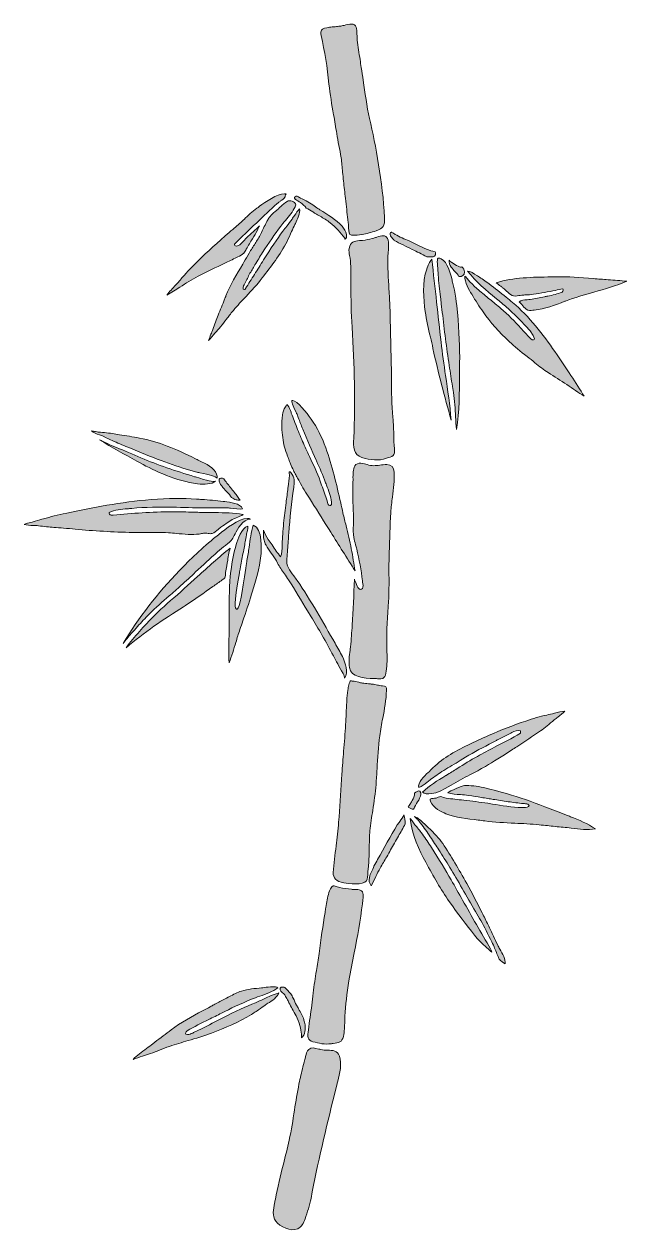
# Model space of a CAD drawing. Header units: inches. Extents: x 36 to 174, y -287 to -10.
import ezdxf

# ---------------------------------------------------------------- set-up
doc = ezdxf.new("R2010")
doc.units = ezdxf.units.IN
doc.header["$MEASUREMENT"] = 0
doc.layers.add('_U+0421_U+043B_U+043E_U+0439 1', color=7, linetype='Continuous')

# ---------------------------------------------------------------- blocks, each defined once
blk = doc.blocks.new('block 2')
at = {"layer": '_U+0421_U+043B_U+043E_U+0439 1', "true_color": 0xffffff}
h = blk.add_hatch(color=7, dxfattribs=at)
h.dxf.hatch_style = 2
edge = h.paths.add_edge_path()
edge.add_spline(control_points=[(105.8, -24.13), (106.04, -26.49), (106.45, -28.87), (106.86, -31.16), (107.1, -32.58), (107.36, -34.05), (107.57, -35.51), (107.71, -36.41), (107.89, -37.32), (108.07, -38.2), (108.25, -39.12), (108.44, -40.07), (108.58, -41.02), (108.73, -42.12), (108.83, -43.24), (108.92, -44.31), (108.98, -45), (109.04, -45.68), (109.11, -46.36), (109.11, -46.36), (109.11, -46.36), (109.11, -46.36), (109.26, -47.69), (109.41, -49.01), (109.56, -50.34), (109.66, -51.19), (109.76, -52.05), (109.85, -52.91), (109.94, -53.67), (110.03, -54.43), (110.12, -55.19), (110.12, -55.19), (110.21, -55.93), (110.21, -55.93), (110.23, -56.08), (110.24, -56.31), (110.25, -56.57), (110.27, -57.22), (110.31, -58.3), (110.59, -58.57), (110.88, -58.85), (111.79, -58.86), (113.31, -58.6), (113.31, -58.6), (113.37, -58.58), (113.37, -58.58), (114.42, -58.4), (115.51, -58.13), (116.62, -57.76), (118.16, -57.26), (118.62, -56.53), (118.53, -54.77), (118.1, -46.44), (116.47, -38.24), (115.1, -32.04), (114.46, -29.14), (114.04, -26.16), (113.63, -23.28), (113.49, -22.3), (113.34, -21.32), (113.2, -20.34), (113.1, -19.73), (113.01, -19.12), (112.91, -18.51), (112.69, -17.05), (112.45, -15.55), (112.26, -14.05), (112.23, -13.79), (112.22, -13.45), (112.22, -13.09), (112.21, -12), (112.19, -10.66), (111.36, -10.45), (111.24, -10.42), (111.1, -10.41), (110.95, -10.41), (110.45, -10.41), (109.83, -10.56), (109.26, -10.69), (108.92, -10.77), (108.59, -10.84), (108.32, -10.88), (107.95, -10.92), (107.58, -10.96), (107.22, -10.99), (106.78, -11.03), (106.33, -11.07), (105.89, -11.13), (105, -11.27), (104.34, -11.4), (104.08, -11.79), (103.9, -12.05), (103.88, -12.44), (104.01, -13.02), (104.82, -16.64), (105.42, -20.38), (105.8, -24.13)], knot_values=[0, 0, 0, 0, 1, 1, 1, 2, 2, 2, 3, 3, 3, 4, 4, 4, 5, 5, 5, 6, 6, 6, 7, 7, 7, 8, 8, 8, 9, 9, 9, 10, 10, 10, 11, 11, 11, 12, 12, 12, 13, 13, 13, 14, 14, 14, 15, 15, 15, 16, 16, 16, 17, 17, 17, 18, 18, 18, 19, 19, 19, 20, 20, 20, 21, 21, 21, 22, 22, 22, 23, 23, 23, 24, 24, 24, 25, 25, 25, 26, 26, 26, 27, 27, 27, 28, 28, 28, 29, 29, 29, 30, 30, 30, 31, 31, 31, 32, 32, 32, 32], degree=3, periodic=1)
h = blk.add_hatch(color=7, dxfattribs=at)
h.dxf.hatch_style = 2
edge = h.paths.add_edge_path()
edge.add_spline(control_points=[(75.83, -68.17), (77.83, -67.12), (79.9, -66.13), (81.91, -65.18), (82.81, -64.75), (83.72, -64.32), (84.63, -63.88), (84.72, -63.83), (84.82, -63.79), (84.92, -63.74), (85.44, -63.49), (85.93, -63.26), (86.3, -62.85), (86.51, -62.61), (86.69, -62.28), (86.86, -61.96), (87.3, -61.14), (87.81, -60.36), (88.29, -59.56), (88.67, -58.93), (89.07, -58.3), (89.39, -57.63), (89.47, -57.46), (89.56, -57.28), (89.65, -57.11), (89.72, -56.97), (89.8, -56.72), (89.91, -56.62), (88.93, -57.51), (87.91, -58.43), (86.93, -59.36), (86.82, -59.46), (86.68, -59.62), (86.51, -59.81), (86, -60.4), (85.27, -61.24), (84.57, -61.27), (84.45, -61.25), (84.31, -61.22), (84.23, -61.14), (84.16, -61.05), (84.15, -60.92), (84.16, -60.79), (85.8, -59.15), (87.51, -57.54), (89.17, -55.98), (89.71, -55.46), (90.26, -54.95), (90.8, -54.43), (90.8, -54.43), (91.14, -54.11), (91.14, -54.11), (92.13, -53.17), (93.15, -52.2), (94.21, -51.3), (94.36, -51.17), (94.54, -51.04), (94.72, -50.91), (95.1, -50.63), (95.5, -50.34), (95.71, -50.03), (95.72, -50.01), (95.75, -49.89), (95.78, -49.78), (95.83, -49.59), (95.86, -49.47), (95.88, -49.42), (95.91, -49.36), (95.95, -49.32), (95.99, -49.29), (95.86, -49.27), (95.73, -49.25), (95.59, -49.25), (93.85, -49.25), (91.25, -51.15), (89.89, -52.14), (89.66, -52.31), (89.46, -52.46), (89.29, -52.58), (88.22, -53.33), (87.27, -54.25), (86.35, -55.14), (86.35, -55.14), (86.21, -55.27), (86.21, -55.27), (85.42, -56.03), (84.58, -56.74), (83.76, -57.43), (83.2, -57.9), (82.61, -58.4), (82.05, -58.9), (82.05, -58.9), (80.99, -59.85), (80.99, -59.85), (78.65, -61.94), (76.23, -64.11), (74.06, -66.39), (73.47, -67.02), (72.89, -67.68), (72.33, -68.33), (71.8, -68.94), (71.25, -69.58), (70.68, -70.18), (69.98, -70.93), (69.27, -71.69), (68.65, -72.48), (69.67, -71.89), (70.68, -71.26), (71.66, -70.64), (73.01, -69.8), (74.4, -68.93), (75.83, -68.17)], knot_values=[0, 0, 0, 0, 1, 1, 1, 2, 2, 2, 3, 3, 3, 4, 4, 4, 5, 5, 5, 6, 6, 6, 7, 7, 7, 8, 8, 8, 9, 9, 9, 10, 10, 10, 11, 11, 11, 12, 12, 12, 13, 13, 13, 14, 14, 14, 15, 15, 15, 16, 16, 16, 17, 17, 17, 18, 18, 18, 19, 19, 19, 20, 20, 20, 21, 21, 21, 22, 22, 22, 23, 23, 23, 24, 24, 24, 25, 25, 25, 26, 26, 26, 27, 27, 27, 28, 28, 28, 29, 29, 29, 30, 30, 30, 31, 31, 31, 32, 32, 32, 33, 33, 33, 34, 34, 34, 35, 35, 35, 36, 36, 36, 37, 37, 37, 37], degree=3, periodic=1)
h = blk.add_hatch(color=7, dxfattribs=at)
h.dxf.hatch_style = 2
edge = h.paths.add_edge_path()
edge.add_spline(control_points=[(94.13, -52.77), (94.01, -52.87), (93.89, -52.98), (93.77, -53.08), (93.32, -53.44), (92.88, -53.81), (92.5, -54.23), (92.32, -54.44), (92.14, -54.65), (92, -54.88), (91.83, -55.13), (91.68, -55.41), (91.54, -55.7), (91.53, -55.72), (91.52, -55.73), (91.51, -55.74), (91.3, -56.22), (91.04, -56.67), (90.8, -57.13), (90.57, -57.56), (90.39, -58.02), (90.16, -58.46), (89.77, -59.22), (89.34, -59.96), (88.88, -60.68), (88.42, -61.4), (87.95, -62.1), (87.54, -62.86), (87.54, -62.86), (87.22, -63.42), (87.22, -63.42), (86.83, -64.08), (86.43, -64.75), (86.03, -65.41), (84.63, -67.73), (83.18, -70.13), (82.2, -72.67), (82.2, -72.68), (81.9, -73.4), (81.9, -73.4), (81.41, -74.59), (80.9, -75.83), (80.42, -77.06), (80.02, -78.1), (79.59, -79.21), (79.2, -80.34), (79.07, -80.71), (78.92, -81.08), (78.77, -81.44), (78.57, -81.91), (78.37, -82.4), (78.22, -82.9), (78.69, -82.31), (79.19, -81.75), (79.69, -81.2), (80.12, -80.72), (80.56, -80.23), (80.97, -79.74), (81.42, -79.18), (81.87, -78.59), (82.3, -78.03), (82.79, -77.39), (83.29, -76.73), (83.82, -76.1), (83.83, -76.08), (83.85, -76.07), (83.86, -76.05), (83.86, -76.05), (83.86, -76.03), (83.86, -76.03), (83.88, -76), (83.9, -75.97), (83.93, -75.94), (83.93, -75.94), (83.91, -75.98), (83.91, -75.98), (84.84, -74.88), (85.83, -73.82), (86.8, -72.79), (88.06, -71.44), (89.36, -70.04), (90.51, -68.56), (92.54, -65.93), (94.64, -63.21), (96.19, -60.18), (96.57, -59.44), (96.91, -58.66), (97.25, -57.91), (97.49, -57.37), (97.73, -56.84), (97.98, -56.31), (97.98, -56.31), (98.1, -56.05), (98.1, -56.05), (98.53, -55.18), (99.28, -53.63), (99.04, -52.73), (98.63, -53.16), (98.27, -53.7), (97.92, -54.22), (97.72, -54.53), (97.53, -54.81), (97.33, -55.08), (96.93, -55.62), (96.52, -56.15), (96.12, -56.69), (95.83, -57.07), (95.54, -57.45), (95.25, -57.83), (93.87, -59.67), (92.46, -61.77), (90.81, -64.44), (90.13, -65.55), (89.42, -66.67), (88.73, -67.74), (88.05, -68.81), (87.35, -69.91), (86.68, -71), (86.65, -71.04), (86.63, -71.09), (86.6, -71.13), (86.54, -71.18), (86.49, -71.23), (86.45, -71.23), (85.72, -71.25), (86.29, -70.31), (86.39, -70.11), (86.79, -69.33), (87.16, -68.55), (87.53, -67.76), (87.98, -67.03), (88.43, -66.3), (88.85, -65.58), (89.41, -64.64), (89.98, -63.67), (90.58, -62.74), (92.01, -60.52), (93.37, -58.55), (94.75, -56.71), (95.07, -56.27), (95.44, -55.84), (95.83, -55.38), (96.67, -54.38), (97.53, -53.36), (98.03, -52.23), (98.14, -52.12), (98.19, -51.97), (98.2, -51.83), (98.2, -51.63), (98.11, -51.43), (97.93, -51.29), (97.65, -51.08), (97.15, -50.85), (96.78, -50.88), (96.75, -50.87), (96.71, -50.87), (96.68, -50.87), (96.54, -50.87), (96.41, -50.93), (96.2, -51.05), (95.69, -51.32), (95.2, -51.78), (94.72, -52.23), (94.52, -52.42), (94.32, -52.61), (94.13, -52.77)], knot_values=[0, 0, 0, 0, 1, 1, 1, 2, 2, 2, 3, 3, 3, 4, 4, 4, 5, 5, 5, 6, 6, 6, 7, 7, 7, 8, 8, 8, 9, 9, 9, 10, 10, 10, 11, 11, 11, 12, 12, 12, 13, 13, 13, 14, 14, 14, 15, 15, 15, 16, 16, 16, 17, 17, 17, 18, 18, 18, 19, 19, 19, 20, 20, 20, 21, 21, 21, 22, 22, 22, 23, 23, 23, 24, 24, 24, 25, 25, 25, 26, 26, 26, 27, 27, 27, 28, 28, 28, 29, 29, 29, 30, 30, 30, 31, 31, 31, 32, 32, 32, 33, 33, 33, 34, 34, 34, 35, 35, 35, 36, 36, 36, 37, 37, 37, 38, 38, 38, 39, 39, 39, 40, 40, 40, 41, 41, 41, 42, 42, 42, 43, 43, 43, 44, 44, 44, 45, 45, 45, 46, 46, 46, 47, 47, 47, 48, 48, 48, 49, 49, 49, 50, 50, 50, 51, 51, 51, 52, 52, 52, 53, 53, 53, 54, 54, 54, 55, 55, 55, 55], degree=3, periodic=1)
h = blk.add_hatch(color=7, dxfattribs=at)
h.dxf.hatch_style = 2
edge = h.paths.add_edge_path()
edge.add_spline(control_points=[(99.26, -51.27), (99.76, -51.63), (100.28, -52.04), (100.61, -52.57), (101.11, -52.76), (101.62, -53.1), (102.09, -53.41), (102.28, -53.54), (102.46, -53.66), (102.63, -53.77), (103, -53.99), (103.37, -54.21), (103.75, -54.42), (104.54, -54.87), (105.35, -55.34), (106.06, -55.9), (107.26, -56.84), (108.57, -58.24), (109.4, -59.46), (109.45, -59.53), (109.48, -59.6), (109.51, -59.67), (109.76, -59.47), (109.88, -59.11), (109.8, -58.58), (109.69, -57.94), (109.2, -57.28), (108.85, -56.72), (107.31, -55.15), (105.57, -54.07), (103.74, -52.94), (103.74, -52.94), (103.55, -52.82), (103.55, -52.82), (103.17, -52.59), (102.8, -52.32), (102.43, -52.07), (101.97, -51.74), (101.49, -51.41), (100.99, -51.12), (100.43, -50.79), (99.81, -50.5), (99.27, -50.24), (98.99, -50.1), (98.81, -49.99), (98.67, -49.86), (98.54, -49.85), (98.41, -49.84), (98.3, -49.85), (97.83, -49.93), (97.72, -50.15), (98.08, -50.49), (98.42, -50.81), (98.87, -51.01), (99.26, -51.27)], knot_values=[0, 0, 0, 0, 1, 1, 1, 2, 2, 2, 3, 3, 3, 4, 4, 4, 5, 5, 5, 6, 6, 6, 7, 7, 7, 8, 8, 8, 9, 9, 9, 10, 10, 10, 11, 11, 11, 12, 12, 12, 13, 13, 13, 14, 14, 14, 15, 15, 15, 16, 16, 16, 17, 17, 17, 18, 18, 18, 18], degree=3, periodic=1)
h = blk.add_hatch(color=7, dxfattribs=at)
h.dxf.hatch_style = 2
edge = h.paths.add_edge_path()
edge.add_spline(control_points=[(120.74, -59.95), (122.09, -60.66), (123.48, -61.34), (124.83, -62), (125.94, -62.55), (127.09, -63.11), (128.21, -63.69), (128.46, -63.7), (128.71, -63.71), (128.95, -63.73), (129.36, -63.75), (130.04, -63.78), (130.2, -63.24), (130.26, -63.03), (130.19, -62.78), (130.1, -62.56), (128.75, -62.33), (127.43, -61.67), (126.16, -61.02), (125.56, -60.72), (124.94, -60.41), (124.33, -60.15), (124.33, -60.15), (123.78, -59.91), (123.78, -59.91), (122.68, -59.45), (121.54, -58.97), (120.56, -58.33), (120.39, -58.22), (120.27, -58.17), (120.18, -58.14), (120.11, -58.11), (120.07, -58.1), (120.03, -58.05), (119.9, -58.07), (119.81, -58.12), (119.8, -58.35), (119.79, -58.7), (120, -59.06), (120.21, -59.32), (120.4, -59.54), (120.58, -59.73), (120.74, -59.95)], knot_values=[0, 0, 0, 0, 1, 1, 1, 2, 2, 2, 3, 3, 3, 4, 4, 4, 5, 5, 5, 6, 6, 6, 7, 7, 7, 8, 8, 8, 9, 9, 9, 10, 10, 10, 11, 11, 11, 12, 12, 12, 13, 13, 13, 14, 14, 14, 14], degree=3, periodic=1)
h = blk.add_hatch(color=7, dxfattribs=at)
h.dxf.hatch_style = 2
edge = h.paths.add_edge_path()
edge.add_spline(control_points=[(116.79, -59.2), (116.53, -59.28), (116.29, -59.36), (116.07, -59.42), (116.07, -59.42), (115.72, -59.5), (115.72, -59.5), (114.99, -59.68), (114.25, -59.86), (113.51, -59.95), (113.26, -59.98), (113.03, -59.99), (112.8, -60.01), (111.49, -60.12), (110.7, -60.18), (110.42, -61.8), (110.32, -62.35), (110.42, -62.87), (110.53, -63.41), (110.57, -63.61), (110.61, -63.8), (110.64, -64), (110.76, -64.85), (110.77, -65.7), (110.77, -66.53), (110.78, -66.72), (110.78, -66.91), (110.78, -67.09), (110.8, -68.13), (110.8, -69.16), (110.81, -70.2), (110.84, -73.36), (110.87, -76.63), (111.08, -79.82), (111.67, -88.58), (111.81, -97.1), (111.48, -105.13), (111.48, -105.13), (111.47, -105.26), (111.47, -105.26), (111.39, -107.22), (111.31, -109.06), (113.35, -109.67), (115.36, -110.28), (117.09, -110.54), (118.95, -109.85), (119.11, -109.79), (119.28, -109.74), (119.46, -109.69), (119.97, -109.55), (120.46, -109.42), (120.68, -108.99), (120.92, -108.54), (120.82, -107.71), (120.74, -107.05), (120.71, -106.77), (120.68, -106.51), (120.67, -106.29), (120.66, -105.82), (120.65, -105.35), (120.64, -104.88), (120.61, -103.38), (120.59, -101.96), (120.44, -100.48), (120.16, -97.57), (120.14, -94.61), (120.11, -91.73), (120.1, -90.32), (120.09, -88.86), (120.05, -87.42), (119.99, -85.62), (119.96, -83.83), (119.92, -82.03), (119.87, -79.82), (119.83, -77.52), (119.75, -75.27), (119.7, -73.89), (119.62, -72.5), (119.54, -71.15), (119.39, -68.62), (119.23, -66), (119.3, -63.41), (119.31, -63.2), (119.33, -62.94), (119.36, -62.63), (119.46, -61.56), (119.61, -59.93), (119, -59.22), (118.82, -59), (118.58, -58.89), (118.27, -58.87), (117.85, -58.84), (117.28, -59.03), (116.79, -59.2)], knot_values=[0, 0, 0, 0, 1, 1, 1, 2, 2, 2, 3, 3, 3, 4, 4, 4, 5, 5, 5, 6, 6, 6, 7, 7, 7, 8, 8, 8, 9, 9, 9, 10, 10, 10, 11, 11, 11, 12, 12, 12, 13, 13, 13, 14, 14, 14, 15, 15, 15, 16, 16, 16, 17, 17, 17, 18, 18, 18, 19, 19, 19, 20, 20, 20, 21, 21, 21, 22, 22, 22, 23, 23, 23, 24, 24, 24, 25, 25, 25, 26, 26, 26, 27, 27, 27, 28, 28, 28, 29, 29, 29, 30, 30, 30, 31, 31, 31, 31], degree=3, periodic=1)
h = blk.add_hatch(color=7, dxfattribs=at)
h.dxf.hatch_style = 2
edge = h.paths.add_edge_path()
edge.add_spline(control_points=[(128.23, -66.43), (128.23, -66.43), (128.19, -66.53), (128.19, -66.53), (127.09, -69.51), (127.47, -73.48), (127.85, -76.22), (128.13, -78.21), (128.58, -80.18), (129.02, -82.09), (129.22, -82.95), (129.43, -83.84), (129.62, -84.72), (130.79, -90.23), (132.29, -95.76), (133.77, -101.13), (133.5, -97.7), (133, -94.25), (132.5, -90.91), (132.13, -88.4), (131.75, -85.8), (131.47, -83.23), (131.14, -80.19), (130.79, -77.1), (130.46, -74.11), (130.09, -70.89), (129.72, -67.55), (129.36, -64.27), (129.04, -64.52), (128.66, -65.24), (128.23, -66.43)], knot_values=[0, 0, 0, 0, 1, 1, 1, 2, 2, 2, 3, 3, 3, 4, 4, 4, 5, 5, 5, 6, 6, 6, 7, 7, 7, 8, 8, 8, 9, 9, 9, 10, 10, 10, 10], degree=3, periodic=1)
h = blk.add_hatch(color=7, dxfattribs=at)
h.dxf.hatch_style = 2
edge = h.paths.add_edge_path()
edge.add_spline(control_points=[(130.63, -65.29), (130.67, -65.98), (130.72, -66.68), (130.77, -67.36), (130.77, -67.36), (130.81, -67.85), (130.81, -67.85), (130.93, -69.54), (131.14, -71.26), (131.34, -72.92), (131.41, -73.45), (131.47, -73.98), (131.53, -74.5), (131.53, -74.5), (131.76, -76.44), (131.76, -76.44), (132.22, -80.44), (132.7, -84.59), (133.33, -88.63), (133.33, -88.63), (133.33, -88.63), (133.33, -88.63), (133.58, -90.23), (133.83, -91.83), (134.08, -93.43), (134.08, -93.43), (134.29, -94.79), (134.29, -94.79), (134.58, -96.65), (134.69, -98.53), (134.8, -100.36), (134.85, -101.31), (134.91, -102.28), (135, -103.25), (135.66, -99.11), (135.68, -94.83), (135.71, -90.69), (135.71, -89.8), (135.72, -88.91), (135.73, -88.02), (135.78, -84.58), (135.61, -80.89), (135.21, -76.42), (135.04, -74.5), (134.76, -71.98), (134.11, -69.5), (134.07, -69.35), (134.03, -69.2), (133.99, -69.04), (133.58, -67.4), (132.96, -64.93), (131.53, -64.19), (131.28, -64.07), (131.07, -64), (130.93, -64), (130.87, -64), (130.82, -64.01), (130.79, -64.03), (130.58, -64.17), (130.6, -64.74), (130.63, -65.25), (130.63, -65.25), (130.63, -65.29), (130.63, -65.29)], knot_values=[0, 0, 0, 0, 1, 1, 1, 2, 2, 2, 3, 3, 3, 4, 4, 4, 5, 5, 5, 6, 6, 6, 7, 7, 7, 8, 8, 8, 9, 9, 9, 10, 10, 10, 11, 11, 11, 12, 12, 12, 13, 13, 13, 14, 14, 14, 15, 15, 15, 16, 16, 16, 17, 17, 17, 18, 18, 18, 19, 19, 19, 20, 20, 20, 21, 21, 21, 21], degree=3, periodic=1)
h = blk.add_hatch(color=7, dxfattribs=at)
h.dxf.hatch_style = 2
edge = h.paths.add_edge_path()
edge.add_spline(control_points=[(134.63, -67.09), (135.03, -67.43), (135.32, -67.82), (135.56, -68.25), (136.23, -68.23), (136.89, -67.98), (136.85, -67.18), (136.83, -66.71), (136.56, -66.29), (136.2, -66), (136.2, -66), (136.2, -66), (136.2, -66), (136.12, -66.05), (136.09, -66.07), (135.95, -66.06), (135.42, -66), (133.84, -65.02), (133.49, -64.68), (133.41, -64.61), (133.35, -64.53), (133.29, -64.45), (133.33, -65.02), (133.44, -65.58), (133.78, -66.07), (134.03, -66.43), (134.39, -66.73), (134.63, -67.09)], knot_values=[0, 0, 0, 0, 1, 1, 1, 2, 2, 2, 3, 3, 3, 4, 4, 4, 5, 5, 5, 6, 6, 6, 7, 7, 7, 8, 8, 8, 9, 9, 9, 9], degree=3, periodic=1)
h = blk.add_hatch(color=7, dxfattribs=at)
h.dxf.hatch_style = 2
edge = h.paths.add_edge_path()
edge.add_spline(control_points=[(141.1, -76.35), (142.75, -78.73), (144.73, -80.96), (147.16, -83.18), (148.22, -84.15), (149.64, -85.41), (151.17, -86.55), (151.79, -87.01), (152.39, -87.51), (152.98, -87.99), (153.94, -88.78), (154.93, -89.59), (156, -90.25), (158.88, -92.02), (161.73, -93.95), (164.24, -95.67), (162.41, -92.65), (160.26, -89.37), (157.52, -85.42), (154.88, -81.61), (151.66, -77.3), (147.85, -74.21), (147.36, -73.8), (146.86, -73.39), (146.36, -72.98), (145.11, -71.94), (143.8, -70.87), (142.47, -69.87), (141.6, -69.23), (140.8, -68.69), (140.01, -68.22), (139.91, -68.15), (139.78, -68.07), (139.63, -67.97), (139.08, -67.61), (138.11, -66.98), (137.52, -66.98), (139.44, -69.42), (141.83, -71.4), (144.15, -73.31), (144.93, -73.95), (145.74, -74.62), (146.52, -75.3), (146.58, -75.35), (152.79, -80.89), (152.87, -82.49), (152.75, -82.69), (152.59, -82.81), (152.33, -82.74), (151.59, -82.11), (150.93, -81.37), (150.29, -80.65), (150.11, -80.44), (149.93, -80.24), (149.75, -80.04), (148.36, -78.49), (146.81, -76.98), (145.16, -75.55), (144.32, -74.83), (143.44, -74.11), (142.59, -73.42), (141.76, -72.74), (140.89, -72.03), (140.06, -71.31), (139.29, -70.65), (138.62, -70.01), (138.01, -69.36), (137.9, -69.24), (137.79, -69.1), (137.68, -68.96), (137.45, -68.68), (137.19, -68.36), (136.9, -68.17), (136.84, -69.54), (137.87, -71.24), (138.49, -72.28), (139.4, -73.79), (140.25, -75.12), (141.1, -76.35)], knot_values=[0, 0, 0, 0, 1, 1, 1, 2, 2, 2, 3, 3, 3, 4, 4, 4, 5, 5, 5, 6, 6, 6, 7, 7, 7, 8, 8, 8, 9, 9, 9, 10, 10, 10, 11, 11, 11, 12, 12, 12, 13, 13, 13, 14, 14, 14, 15, 15, 15, 16, 16, 16, 17, 17, 17, 18, 18, 18, 19, 19, 19, 20, 20, 20, 21, 21, 21, 22, 22, 22, 23, 23, 23, 24, 24, 24, 25, 25, 25, 26, 26, 26, 26], degree=3, periodic=1)
h = blk.add_hatch(color=7, dxfattribs=at)
h.dxf.hatch_style = 2
edge = h.paths.add_edge_path()
edge.add_spline(control_points=[(145.71, -70.91), (145.95, -71.09), (146.19, -71.31), (146.44, -71.55), (146.86, -71.94), (147.29, -72.35), (147.72, -72.56), (148.17, -72.78), (148.74, -72.69), (149.29, -72.59), (149.51, -72.56), (149.73, -72.52), (149.95, -72.5), (150.25, -72.48), (150.55, -72.46), (150.84, -72.44), (151.42, -72.41), (152.02, -72.37), (152.61, -72.29), (154.3, -72.05), (156.02, -71.71), (157.68, -71.39), (158.23, -71.28), (158.78, -71.18), (159.33, -71.07), (159.43, -71.12), (159.5, -71.2), (159.46, -71.37), (159.42, -71.53), (159.27, -71.67), (159.17, -71.8), (158.13, -72.26), (157.03, -72.48), (155.89, -72.71), (155.65, -72.76), (155.41, -72.81), (155.17, -72.86), (155.17, -72.86), (155.14, -72.86), (155.14, -72.86), (154.08, -73.09), (153, -73.31), (151.91, -73.48), (151.67, -73.52), (151.41, -73.54), (151.16, -73.56), (150.52, -73.61), (149.87, -73.66), (149.37, -73.99), (149.57, -74.19), (149.75, -74.42), (149.94, -74.63), (150.27, -75.02), (150.62, -75.43), (151, -75.72), (151.5, -76.1), (151.88, -76.05), (152.51, -75.97), (152.51, -75.97), (152.78, -75.94), (152.78, -75.94), (155.21, -75.68), (157.57, -74.78), (159.85, -73.9), (159.88, -73.88), (159.92, -73.87), (159.96, -73.86), (162.1, -73.04), (164.33, -72.41), (166.49, -71.79), (168.99, -71.08), (171.58, -70.34), (174.02, -69.32), (172.59, -69.16), (171.14, -69.05), (169.73, -68.95), (168.63, -68.87), (167.5, -68.79), (166.38, -68.69), (163.26, -68.39), (160.53, -68.26), (158.06, -68.3), (157.61, -68.31), (157.15, -68.32), (156.69, -68.32), (152.43, -68.38), (148.02, -68.44), (144.09, -69.64), (144.44, -69.93), (144.8, -70.21), (145.15, -70.47), (145.34, -70.62), (145.53, -70.76), (145.71, -70.91)], knot_values=[0, 0, 0, 0, 1, 1, 1, 2, 2, 2, 3, 3, 3, 4, 4, 4, 5, 5, 5, 6, 6, 6, 7, 7, 7, 8, 8, 8, 9, 9, 9, 10, 10, 10, 11, 11, 11, 12, 12, 12, 13, 13, 13, 14, 14, 14, 15, 15, 15, 16, 16, 16, 17, 17, 17, 18, 18, 18, 19, 19, 19, 20, 20, 20, 21, 21, 21, 22, 22, 22, 23, 23, 23, 24, 24, 24, 25, 25, 25, 26, 26, 26, 27, 27, 27, 28, 28, 28, 29, 29, 29, 30, 30, 30, 31, 31, 31, 31], degree=3, periodic=1)
h = blk.add_hatch(color=7, dxfattribs=at)
h.dxf.hatch_style = 2
edge = h.paths.add_edge_path()
edge.add_spline(control_points=[(111.36, -133.17), (111.23, -132.32), (111.09, -131.44), (110.91, -130.6), (110.54, -128.85), (110.12, -127.08), (109.71, -125.37), (109.47, -124.36), (109.23, -123.35), (108.99, -122.34), (108.82, -121.59), (108.65, -120.83), (108.48, -120.07), (107.53, -115.89), (106.55, -111.55), (105.07, -107.46), (104.17, -104.98), (103.07, -102.82), (101.71, -100.87), (100.75, -99.5), (98.47, -96.66), (97.52, -96.6), (97.42, -96.59), (97.35, -96.61), (97.29, -96.68), (97.21, -96.86), (97.52, -97.73), (98.25, -99.28), (98.36, -99.52), (98.45, -99.71), (98.48, -99.79), (98.48, -99.79), (98.77, -100.54), (98.77, -100.54), (99.1, -101.41), (99.44, -102.32), (99.8, -103.19), (100.84, -105.72), (101.79, -108.01), (102.84, -110.31), (102.84, -110.31), (102.91, -110.46), (102.91, -110.46), (103.65, -112.08), (104.41, -113.76), (105.03, -115.48), (105.15, -115.82), (105.28, -116.16), (105.42, -116.51), (105.9, -117.73), (106.43, -119.08), (106.39, -120.4), (106.37, -120.46), (106.34, -120.51), (106.31, -120.55), (106.09, -120.83), (105.82, -120.65), (105.64, -120.45), (105.45, -119.88), (105.25, -119.3), (105.06, -118.73), (104.66, -117.53), (104.24, -116.29), (103.79, -115.09), (103.08, -113.18), (102.19, -111.28), (101.33, -109.44), (100.8, -108.31), (100.26, -107.15), (99.76, -105.99), (99.24, -104.79), (98.73, -103.56), (98.25, -102.33), (98.25, -102.33), (97.99, -101.66), (97.99, -101.66), (97.77, -101.09), (97.55, -100.53), (97.33, -99.97), (97.25, -99.8), (97.18, -99.57), (97.1, -99.33), (96.92, -98.76), (96.69, -98.05), (96.4, -97.76), (96.23, -97.59), (96.18, -97.56), (96.16, -97.56), (96.14, -97.57), (96.04, -97.72), (95.96, -97.85), (95.92, -97.91), (95.88, -97.97), (95.83, -98.05), (95.42, -98.66), (95.27, -99.32), (95.17, -99.94), (94.87, -101.83), (95.02, -103.63), (95.2, -105.14), (95.2, -105.14), (95.2, -105.14), (95.2, -105.14), (95.37, -106.61), (95.73, -107.99), (96.32, -109.36), (96.41, -109.57), (96.5, -109.83), (96.59, -110.09), (96.71, -110.44), (96.84, -110.83), (96.99, -111.14), (97.15, -111.64), (97.46, -112.14), (97.65, -112.61), (97.81, -112.99), (98, -113.33), (98.2, -113.65), (98.34, -113.98), (98.53, -114.31), (98.71, -114.63), (98.82, -114.82), (98.92, -115), (99.01, -115.17), (99.7, -116.49), (100.52, -117.77), (101.31, -119.01), (101.31, -119.01), (101.8, -119.78), (101.8, -119.78), (103.28, -122.11), (104.76, -124.49), (106.2, -126.79), (108.02, -129.7), (109.9, -132.71), (111.79, -135.66), (111.61, -134.83), (111.48, -133.99), (111.36, -133.17)], knot_values=[0, 0, 0, 0, 1, 1, 1, 2, 2, 2, 3, 3, 3, 4, 4, 4, 5, 5, 5, 6, 6, 6, 7, 7, 7, 8, 8, 8, 9, 9, 9, 10, 10, 10, 11, 11, 11, 12, 12, 12, 13, 13, 13, 14, 14, 14, 15, 15, 15, 16, 16, 16, 17, 17, 17, 18, 18, 18, 19, 19, 19, 20, 20, 20, 21, 21, 21, 22, 22, 22, 23, 23, 23, 24, 24, 24, 25, 25, 25, 26, 26, 26, 27, 27, 27, 28, 28, 28, 29, 29, 29, 30, 30, 30, 31, 31, 31, 32, 32, 32, 33, 33, 33, 34, 34, 34, 35, 35, 35, 36, 36, 36, 37, 37, 37, 38, 38, 38, 39, 39, 39, 40, 40, 40, 41, 41, 41, 42, 42, 42, 43, 43, 43, 44, 44, 44, 45, 45, 45, 46, 46, 46, 46], degree=3, periodic=1)
h = blk.add_hatch(color=7, dxfattribs=at)
h.dxf.hatch_style = 2
edge = h.paths.add_edge_path()
edge.add_spline(control_points=[(54.08, -104.83), (54.08, -104.83), (54.78, -105.16), (54.78, -105.16), (55.22, -105.37), (55.67, -105.58), (56.11, -105.78), (57.31, -106.33), (58.55, -106.83), (59.76, -107.31), (60.5, -107.61), (61.23, -107.91), (61.96, -108.22), (66.97, -110.33), (71.28, -111.87), (75.51, -113.05), (75.62, -113.08), (75.9, -113.13), (76.25, -113.2), (78.4, -113.61), (79.79, -113.95), (80.18, -114.4), (80.22, -114.14), (80.18, -113.84), (80.06, -113.5), (79.57, -112.04), (77.6, -111.11), (76.02, -110.37), (75.74, -110.23), (75.47, -110.1), (75.22, -109.98), (70.63, -107.67), (66.87, -106.07), (62.38, -105.23), (60.86, -104.95), (59.32, -104.7), (57.82, -104.46), (57.82, -104.46), (56.61, -104.26), (56.61, -104.26), (55.44, -104.07), (54.3, -103.96), (52.96, -103.85), (52.79, -103.84), (52.57, -103.79), (52.34, -103.75), (52.03, -103.69), (51.64, -103.62), (51.37, -103.61), (51.82, -103.98), (52.59, -104.26), (53.23, -104.49), (53.55, -104.61), (53.85, -104.72), (54.08, -104.83)], knot_values=[0, 0, 0, 0, 1, 1, 1, 2, 2, 2, 3, 3, 3, 4, 4, 4, 5, 5, 5, 6, 6, 6, 7, 7, 7, 8, 8, 8, 9, 9, 9, 10, 10, 10, 11, 11, 11, 12, 12, 12, 13, 13, 13, 14, 14, 14, 15, 15, 15, 16, 16, 16, 17, 17, 17, 18, 18, 18, 18], degree=3, periodic=1)
h = blk.add_hatch(color=7, dxfattribs=at)
h.dxf.hatch_style = 2
edge = h.paths.add_edge_path()
edge.add_spline(control_points=[(75.03, -114.09), (70.6, -112.72), (66.61, -111.44), (62.71, -109.74), (60.85, -108.92), (58.95, -108.14), (57.1, -107.38), (57.1, -107.38), (56.16, -106.99), (56.16, -106.99), (55.44, -106.69), (54.73, -106.34), (54.04, -106), (53.78, -105.88), (53.53, -105.75), (53.27, -105.63), (56.07, -107.35), (58.98, -108.96), (61.8, -110.51), (61.8, -110.51), (62.56, -110.94), (62.56, -110.94), (65.89, -112.78), (70.86, -115.1), (75.71, -115.71), (77.19, -115.89), (78.99, -115.83), (79.78, -115.14), (79.24, -115.22), (78.05, -115.06), (75.21, -114.15), (75.21, -114.15), (75.03, -114.09), (75.03, -114.09)], knot_values=[0, 0, 0, 0, 1, 1, 1, 2, 2, 2, 3, 3, 3, 4, 4, 4, 5, 5, 5, 6, 6, 6, 7, 7, 7, 8, 8, 8, 9, 9, 9, 10, 10, 10, 11, 11, 11, 11], degree=3, periodic=1)
h = blk.add_hatch(color=7, dxfattribs=at)
h.dxf.hatch_style = 2
edge = h.paths.add_edge_path()
edge.add_spline(control_points=[(119.6, -131.42), (119.69, -128.42), (119.78, -125.32), (119.96, -122.26), (120.02, -121.12), (120.18, -119.92), (120.33, -118.75), (120.59, -116.85), (120.85, -114.88), (120.72, -113.01), (120.65, -111.88), (120.13, -111.34), (119.07, -111.31), (118.49, -111.29), (117.95, -111.37), (117.43, -111.44), (116.48, -111.56), (115.59, -111.68), (114.52, -111.3), (114, -111.11), (112.27, -110.58), (111.69, -111.62), (111.29, -112.35), (111.29, -113.56), (111.3, -114.63), (111.3, -115.02), (111.3, -115.39), (111.28, -115.71), (111.18, -117.33), (111.25, -119.02), (111.32, -120.65), (111.37, -121.82), (111.42, -123.03), (111.41, -124.21), (111.41, -124.52), (111.4, -124.83), (111.39, -125.14), (111.36, -126.09), (111.32, -127.08), (111.49, -128.01), (111.59, -128.56), (111.75, -129.13), (111.9, -129.67), (111.99, -130), (112.08, -130.33), (112.16, -130.66), (112.72, -132.95), (113.18, -135.55), (113.45, -137.96), (113.46, -138.04), (113.48, -138.15), (113.51, -138.27), (113.6, -138.76), (113.71, -139.36), (113.44, -139.69), (113.33, -139.83), (113.16, -139.9), (112.96, -139.91), (112.96, -139.91), (112.95, -139.91), (112.95, -139.91), (112.63, -139.91), (112.34, -139.34), (111.68, -137.77), (111.66, -137.7), (111.63, -137.64), (111.61, -137.57), (111.52, -141.19), (111.32, -144.76), (111.11, -148.09), (111.01, -149.67), (110.9, -151.36), (110.72, -153.05), (110.69, -153.3), (110.66, -153.57), (110.62, -153.83), (110.46, -155.16), (110.29, -156.53), (110.48, -157.81), (110.82, -160.1), (113.85, -160.23), (116.06, -160.32), (116.47, -160.34), (116.85, -160.36), (117.18, -160.38), (118.74, -160.5), (118.82, -159.65), (118.98, -158.1), (118.98, -158.1), (118.99, -158), (118.99, -158), (119.14, -156.61), (119.1, -155.17), (119.07, -153.78), (119.06, -153.47), (119.05, -153.16), (119.05, -152.85), (118.98, -149.34), (119.2, -145.9), (119.42, -142.68), (119.57, -140.66), (119.56, -138.6), (119.54, -136.6), (119.54, -135.22), (119.53, -133.8), (119.57, -132.39), (119.57, -132.39), (119.6, -131.42), (119.6, -131.42)], knot_values=[0, 0, 0, 0, 1, 1, 1, 2, 2, 2, 3, 3, 3, 4, 4, 4, 5, 5, 5, 6, 6, 6, 7, 7, 7, 8, 8, 8, 9, 9, 9, 10, 10, 10, 11, 11, 11, 12, 12, 12, 13, 13, 13, 14, 14, 14, 15, 15, 15, 16, 16, 16, 17, 17, 17, 18, 18, 18, 19, 19, 19, 20, 20, 20, 21, 21, 21, 22, 22, 22, 23, 23, 23, 24, 24, 24, 25, 25, 25, 26, 26, 26, 27, 27, 27, 28, 28, 28, 29, 29, 29, 30, 30, 30, 31, 31, 31, 32, 32, 32, 33, 33, 33, 34, 34, 34, 35, 35, 35, 36, 36, 36, 36], degree=3, periodic=1)
h = blk.add_hatch(color=7, dxfattribs=at)
h.dxf.hatch_style = 2
edge = h.paths.add_edge_path()
edge.add_spline(control_points=[(101.72, -146.17), (103.31, -148.82), (105.15, -151.95), (106.8, -155.12), (107.41, -156.31), (108.09, -157.56), (109.01, -159.18), (109.28, -159.66), (109.4, -159.88), (109.39, -160.21), (110.32, -158.93), (109.52, -156.78), (108.89, -155.24), (108.89, -155.24), (108.89, -155.24), (108.89, -155.24), (108.32, -154.24), (107.75, -153.24), (107.18, -152.24), (104.46, -147.45), (101.64, -142.49), (98.5, -137.83), (98.26, -137.47), (97.99, -137.12), (97.74, -136.78), (96.82, -135.57), (95.95, -134.43), (96.13, -132.86), (96.29, -131.52), (96.37, -130.16), (96.46, -128.85), (96.5, -128.25), (96.54, -127.65), (96.58, -127.05), (96.84, -123.55), (97.22, -120.01), (97.71, -116.54), (97.77, -116.11), (97.83, -115.66), (97.85, -115.21), (97.82, -114.62), (97.7, -114.07), (97.36, -113.55), (97.27, -113.43), (96.92, -112.81), (96.75, -112.94), (96.71, -112.97), (96.69, -113.08), (96.69, -113.19), (96.78, -113.97), (96.65, -114.88), (96.53, -115.75), (96.48, -116.05), (96.44, -116.35), (96.41, -116.63), (96.28, -117.78), (96.12, -118.94), (95.97, -120.07), (95.77, -121.59), (95.56, -123.16), (95.41, -124.71), (95.33, -125.58), (95.27, -126.46), (95.21, -127.32), (95.18, -127.83), (95.14, -128.33), (95.11, -128.84), (95.09, -129.1), (95.08, -129.4), (95.07, -129.74), (95.05, -130.65), (95.02, -131.76), (94.73, -132.44), (94.02, -131.6), (93.38, -130.65), (92.76, -129.73), (92.46, -129.29), (92.17, -128.86), (91.88, -128.44), (91.42, -127.79), (91.09, -127.09), (90.81, -126.36), (90.76, -127.13), (90.75, -127.9), (90.95, -128.66), (91.04, -129.01), (91.17, -129.34), (91.31, -129.68), (91.44, -129.84), (91.55, -130.02), (91.63, -130.22), (92.48, -131.4), (93.34, -132.62), (94, -133.86), (94.46, -134.75), (95.01, -135.52), (95.59, -136.34), (95.91, -136.79), (96.24, -137.25), (96.55, -137.73), (98.05, -140.06), (99.5, -142.48), (100.91, -144.82), (100.91, -144.82), (101.72, -146.17), (101.72, -146.17)], knot_values=[0, 0, 0, 0, 1, 1, 1, 2, 2, 2, 3, 3, 3, 4, 4, 4, 5, 5, 5, 6, 6, 6, 7, 7, 7, 8, 8, 8, 9, 9, 9, 10, 10, 10, 11, 11, 11, 12, 12, 12, 13, 13, 13, 14, 14, 14, 15, 15, 15, 16, 16, 16, 17, 17, 17, 18, 18, 18, 19, 19, 19, 20, 20, 20, 21, 21, 21, 22, 22, 22, 23, 23, 23, 24, 24, 24, 25, 25, 25, 26, 26, 26, 27, 27, 27, 28, 28, 28, 29, 29, 29, 30, 30, 30, 31, 31, 31, 32, 32, 32, 33, 33, 33, 34, 34, 34, 35, 35, 35, 35], degree=3, periodic=1)
h = blk.add_hatch(color=7, dxfattribs=at)
h.dxf.hatch_style = 2
edge = h.paths.add_edge_path()
edge.add_spline(control_points=[(82.42, -115.53), (82.13, -115.16), (81.91, -114.86), (81.75, -114.56), (81.51, -114.47), (81.28, -114.33), (81.02, -114.4), (80.66, -114.5), (80.59, -114.81), (80.67, -115.14), (80.74, -115.4), (80.86, -115.62), (80.97, -115.86), (81.14, -116.09), (81.32, -116.31), (81.51, -116.53), (81.62, -116.66), (81.73, -116.79), (81.83, -116.92), (81.99, -117.11), (82.19, -117.33), (82.41, -117.56), (82.79, -117.95), (83.24, -118.42), (83.49, -118.85), (83.84, -119.06), (84.1, -119.27), (84.54, -119.36), (84.75, -119.4), (85.14, -119.51), (85.44, -119.48), (85.22, -119.23), (85.02, -118.93), (84.82, -118.61), (84.62, -118.3), (84.41, -117.98), (84.17, -117.7), (83.53, -116.94), (82.95, -116.23), (82.42, -115.53)], knot_values=[0, 0, 0, 0, 1, 1, 1, 2, 2, 2, 3, 3, 3, 4, 4, 4, 5, 5, 5, 6, 6, 6, 7, 7, 7, 8, 8, 8, 9, 9, 9, 10, 10, 10, 11, 11, 11, 12, 12, 12, 13, 13, 13, 13], degree=3, periodic=1)
h = blk.add_hatch(color=7, dxfattribs=at)
h.dxf.hatch_style = 2
edge = h.paths.add_edge_path()
edge.add_spline(control_points=[(64.27, -126.88), (64.93, -126.87), (65.6, -126.86), (66.27, -126.86), (67.19, -126.86), (68.13, -126.88), (69.05, -126.94), (69.63, -126.98), (70.23, -127.03), (70.86, -127.09), (72.62, -127.25), (74.44, -127.42), (76.07, -127.22), (76.25, -127.19), (76.42, -127.16), (76.6, -127.12), (76.88, -127.06), (77.17, -127), (77.47, -127), (77.7, -126.99), (77.92, -127.03), (78.13, -127.07), (78.46, -127.13), (78.77, -127.18), (79.04, -127.09), (79.53, -126.95), (79.99, -126.54), (80.44, -126.15), (80.64, -125.97), (80.84, -125.8), (81.03, -125.66), (82.18, -124.82), (83.09, -124.22), (83.98, -123.74), (84.1, -123.68), (84.3, -123.59), (84.57, -123.49), (84.91, -123.35), (85.84, -122.99), (86.12, -122.73), (83.99, -122.33), (81.9, -122.32), (79.68, -122.31), (79.26, -122.31), (78.84, -122.31), (78.42, -122.3), (77.23, -122.29), (76.01, -122.25), (74.84, -122.21), (73.25, -122.16), (71.61, -122.1), (69.99, -122.12), (65.19, -122.16), (60.63, -122.43), (56.4, -122.91), (56.31, -122.92), (56.22, -122.92), (56.12, -122.92), (55.86, -122.9), (55.45, -122.85), (55.43, -122.48), (55.43, -122.43), (55.45, -122.36), (55.48, -122.29), (56.71, -121.67), (58.2, -121.55), (59.64, -121.44), (59.97, -121.41), (60.31, -121.39), (60.63, -121.35), (63.6, -121.06), (66.86, -120.97), (70.91, -121.1), (73.29, -121.17), (75.76, -121.25), (78.26, -121.19), (79.63, -121.17), (81.02, -121.2), (82.36, -121.23), (82.36, -121.23), (82.44, -121.23), (82.44, -121.23), (82.58, -121.23), (82.88, -121.26), (83.26, -121.31), (83.91, -121.38), (85.56, -121.57), (86, -121.45), (85.52, -120.2), (83.18, -119.92), (81.91, -119.77), (81.78, -119.76), (81.66, -119.74), (81.55, -119.73), (79.94, -119.52), (78.3, -119.41), (76.72, -119.3), (76.3, -119.27), (75.88, -119.24), (75.45, -119.21), (72.32, -118.99), (68.94, -119.02), (65.1, -119.33), (58.15, -119.88), (51.41, -121.19), (45.73, -122.4), (43.59, -122.87), (41.96, -123.28), (40.42, -123.73), (40.42, -123.73), (40.04, -123.84), (40.04, -123.84), (39.37, -124.04), (38.7, -124.23), (38.03, -124.44), (37.92, -124.48), (37.72, -124.52), (37.5, -124.57), (37.09, -124.66), (36.34, -124.83), (35.98, -125.02), (36.58, -125.23), (37.34, -125.24), (38.08, -125.26), (38.49, -125.27), (38.88, -125.28), (39.23, -125.32), (40.53, -125.48), (41.69, -125.6), (42.77, -125.7), (43.51, -125.76), (44.24, -125.82), (44.98, -125.88), (45.87, -125.94), (46.79, -126.02), (47.7, -126.1), (51.85, -126.5), (56.29, -126.76), (60.89, -126.88), (62.02, -126.91), (63.16, -126.9), (64.27, -126.88)], knot_values=[0, 0, 0, 0, 1, 1, 1, 2, 2, 2, 3, 3, 3, 4, 4, 4, 5, 5, 5, 6, 6, 6, 7, 7, 7, 8, 8, 8, 9, 9, 9, 10, 10, 10, 11, 11, 11, 12, 12, 12, 13, 13, 13, 14, 14, 14, 15, 15, 15, 16, 16, 16, 17, 17, 17, 18, 18, 18, 19, 19, 19, 20, 20, 20, 21, 21, 21, 22, 22, 22, 23, 23, 23, 24, 24, 24, 25, 25, 25, 26, 26, 26, 27, 27, 27, 28, 28, 28, 29, 29, 29, 30, 30, 30, 31, 31, 31, 32, 32, 32, 33, 33, 33, 34, 34, 34, 35, 35, 35, 36, 36, 36, 37, 37, 37, 38, 38, 38, 39, 39, 39, 40, 40, 40, 41, 41, 41, 42, 42, 42, 43, 43, 43, 44, 44, 44, 45, 45, 45, 46, 46, 46, 47, 47, 47, 47], degree=3, periodic=1)
h = blk.add_hatch(color=7, dxfattribs=at)
h.dxf.hatch_style = 2
edge = h.paths.add_edge_path()
edge.add_spline(control_points=[(61.96, -148.41), (62.82, -147.46), (63.71, -146.48), (64.62, -145.55), (66.07, -144.08), (67.66, -142.72), (69.19, -141.4), (70.08, -140.64), (71.01, -139.84), (71.89, -139.03), (73.03, -138.01), (74.16, -136.94), (75.26, -135.91), (76.89, -134.39), (78.57, -132.82), (80.27, -131.32), (80.86, -130.8), (81.49, -130.3), (82.1, -129.83), (82.1, -129.83), (82.64, -129.4), (82.64, -129.4), (83.51, -128.71), (83.77, -128.23), (84.29, -127.21), (84.89, -126.01), (85.95, -123.89), (87.85, -123.79), (87.62, -123.7), (87.37, -123.65), (87.11, -123.65), (85.11, -123.65), (82.14, -126.05), (80.56, -127.34), (80.34, -127.51), (80.15, -127.67), (79.99, -127.79), (76.72, -130.35), (73.89, -133.15), (71.56, -135.56), (66.55, -140.72), (62.14, -146.45), (58.67, -152.27), (59.24, -151.49), (59.83, -150.74), (60.51, -150), (61, -149.48), (61.48, -148.95), (61.96, -148.41)], knot_values=[0, 0, 0, 0, 1, 1, 1, 2, 2, 2, 3, 3, 3, 4, 4, 4, 5, 5, 5, 6, 6, 6, 7, 7, 7, 8, 8, 8, 9, 9, 9, 10, 10, 10, 11, 11, 11, 12, 12, 12, 13, 13, 13, 14, 14, 14, 15, 15, 15, 16, 16, 16, 16], degree=3, periodic=1)
h = blk.add_hatch(color=7, dxfattribs=at)
h.dxf.hatch_style = 2
edge = h.paths.add_edge_path()
edge.add_spline(control_points=[(82.9, -150.57), (82.84, -152.59), (82.78, -154.67), (82.92, -156.69), (83.52, -155.18), (84, -153.59), (84.47, -152.04), (84.76, -151.07), (85.06, -150.07), (85.39, -149.1), (85.61, -148.45), (85.84, -147.79), (86.06, -147.13), (86.74, -145.14), (87.45, -143.07), (88.07, -141.03), (88.07, -141.03), (88.22, -140.57), (88.22, -140.57), (89.05, -137.86), (89.91, -135.06), (90.19, -132.23), (90.3, -131.15), (90.71, -125.85), (88.44, -125.2), (87.97, -126.82), (87.73, -128.57), (87.49, -130.27), (87.35, -131.27), (87.21, -132.31), (87.02, -133.29), (86.98, -133.53), (86.88, -134.19), (86.75, -135.02), (85.9, -140.7), (85.31, -144.05), (84.84, -144.37), (84.79, -144.42), (84.72, -144.43), (84.65, -144.42), (84.25, -144.34), (83.93, -143.63), (85.28, -136.13), (85.32, -135.88), (85.36, -135.7), (85.37, -135.62), (85.56, -134.46), (85.79, -133.28), (86.02, -132.15), (86.13, -131.57), (86.25, -131), (86.36, -130.43), (86.54, -129.48), (86.71, -128.5), (86.88, -127.43), (86.88, -127.39), (86.9, -127.3), (86.93, -127.17), (87.22, -126.02), (87.24, -125.57), (87.21, -125.4), (85.73, -125.89), (84.92, -128.48), (84.56, -129.61), (84.02, -131.35), (83.61, -133.35), (83.32, -135.72), (82.94, -138.84), (82.95, -142.09), (82.96, -145.23), (82.96, -146.04), (82.97, -146.84), (82.96, -147.64), (82.96, -147.64), (82.96, -147.64), (82.96, -147.64), (82.96, -148.61), (82.93, -149.6), (82.9, -150.57)], knot_values=[0, 0, 0, 0, 1, 1, 1, 2, 2, 2, 3, 3, 3, 4, 4, 4, 5, 5, 5, 6, 6, 6, 7, 7, 7, 8, 8, 8, 9, 9, 9, 10, 10, 10, 11, 11, 11, 12, 12, 12, 13, 13, 13, 14, 14, 14, 15, 15, 15, 16, 16, 16, 17, 17, 17, 18, 18, 18, 19, 19, 19, 20, 20, 20, 21, 21, 21, 22, 22, 22, 23, 23, 23, 24, 24, 24, 25, 25, 25, 26, 26, 26, 26], degree=3, periodic=1)
h = blk.add_hatch(color=7, dxfattribs=at)
h.dxf.hatch_style = 2
edge = h.paths.add_edge_path()
edge.add_spline(control_points=[(72.92, -143.57), (75.05, -142.18), (77.15, -140.69), (79.19, -139.26), (79.92, -138.74), (80.64, -138.23), (81.37, -137.73), (82, -137.28), (82, -137.28), (82.07, -136.62), (82.07, -136.62), (82.08, -136.42), (82.08, -136.42), (82.14, -135.89), (82.23, -135.36), (82.32, -134.85), (82.32, -134.85), (82.38, -134.52), (82.38, -134.52), (82.43, -134.21), (82.48, -133.9), (82.53, -133.59), (82.7, -132.55), (82.88, -131.48), (83.15, -130.42), (80.59, -132.52), (78.11, -134.77), (75.71, -136.95), (73.69, -138.79), (71.61, -140.69), (69.49, -142.48), (67.49, -144.17), (65.6, -146.1), (64.01, -147.77), (62.89, -148.93), (61.86, -150.14), (60.8, -151.38), (60.26, -152.02), (59.77, -152.64), (59.32, -153.28), (63.34, -149.78), (67.97, -146.78), (72.45, -143.87), (72.45, -143.87), (72.92, -143.57), (72.92, -143.57)], knot_values=[0, 0, 0, 0, 1, 1, 1, 2, 2, 2, 3, 3, 3, 4, 4, 4, 5, 5, 5, 6, 6, 6, 7, 7, 7, 8, 8, 8, 9, 9, 9, 10, 10, 10, 11, 11, 11, 12, 12, 12, 13, 13, 13, 14, 14, 14, 15, 15, 15, 15], degree=3, periodic=1)
h = blk.add_hatch(color=7, dxfattribs=at)
h.dxf.hatch_style = 2
edge = h.paths.add_edge_path()
edge.add_spline(control_points=[(115.18, -195.23), (115.35, -193.65), (115.59, -192.06), (115.83, -190.52), (116.12, -188.57), (116.43, -186.56), (116.58, -184.58), (116.66, -183.4), (116.74, -182.22), (116.81, -181.04), (116.96, -178.55), (117.11, -175.98), (117.43, -173.43), (117.59, -172.09), (117.85, -170.73), (118.11, -169.41), (118.51, -167.34), (118.92, -165.19), (118.96, -163.06), (118.97, -162.15), (118.9, -162.14), (118.02, -162.02), (117.64, -161.97), (117.26, -161.89), (116.89, -161.82), (116.51, -161.73), (116.11, -161.65), (115.71, -161.6), (115.42, -161.57), (115.13, -161.54), (114.84, -161.51), (114.38, -161.47), (113.91, -161.42), (113.45, -161.35), (113.19, -161.31), (112.92, -161.24), (112.64, -161.16), (112.15, -161.03), (111.64, -160.89), (111.2, -160.95), (111.2, -160.95), (111.14, -160.95), (111.14, -160.95), (111.14, -160.95), (111.09, -160.93), (111.09, -160.93), (110.98, -160.86), (110.88, -160.83), (110.81, -160.83), (110.78, -160.83), (110.76, -160.84), (110.74, -160.84), (110.66, -160.88), (110.61, -161.02), (110.59, -161.12), (110.59, -161.12), (110.57, -161.17), (110.57, -161.17), (110.47, -161.35), (110.41, -161.55), (110.38, -161.74), (110.25, -162.15), (110.17, -162.57), (110.1, -163), (109.95, -163.81), (109.91, -164.64), (109.87, -165.44), (109.87, -165.44), (109.85, -165.72), (109.85, -165.72), (109.8, -166.59), (109.76, -167.45), (109.73, -168.32), (109.69, -169.17), (109.65, -170.02), (109.6, -170.87), (109.49, -172.9), (109.32, -174.97), (109.15, -176.97), (109.01, -178.69), (108.86, -180.47), (108.75, -182.22), (108.75, -182.22), (108.67, -183.44), (108.67, -183.44), (108.47, -186.65), (108.27, -189.98), (108, -193.24), (107.85, -195.05), (107.63, -196.88), (107.42, -198.65), (107.18, -200.64), (106.93, -202.7), (106.79, -204.73), (106.69, -206.06), (107.46, -206.81), (109.21, -207.09), (110.3, -207.26), (113.63, -207.78), (114.36, -206.66), (114.63, -206.25), (114.67, -205.44), (114.7, -204.79), (114.71, -204.53), (114.72, -204.29), (114.74, -204.08), (114.87, -202.95), (114.93, -201.83), (114.97, -200.98), (115.01, -200.26), (115.02, -199.52), (115.03, -198.81), (115.04, -197.63), (115.06, -196.42), (115.18, -195.23)], knot_values=[0, 0, 0, 0, 1, 1, 1, 2, 2, 2, 3, 3, 3, 4, 4, 4, 5, 5, 5, 6, 6, 6, 7, 7, 7, 8, 8, 8, 9, 9, 9, 10, 10, 10, 11, 11, 11, 12, 12, 12, 13, 13, 13, 14, 14, 14, 15, 15, 15, 16, 16, 16, 17, 17, 17, 18, 18, 18, 19, 19, 19, 20, 20, 20, 21, 21, 21, 22, 22, 22, 23, 23, 23, 24, 24, 24, 25, 25, 25, 26, 26, 26, 27, 27, 27, 28, 28, 28, 29, 29, 29, 30, 30, 30, 31, 31, 31, 32, 32, 32, 33, 33, 33, 34, 34, 34, 35, 35, 35, 36, 36, 36, 37, 37, 37, 38, 38, 38, 38], degree=3, periodic=1)
h = blk.add_hatch(color=7, dxfattribs=at)
h.dxf.hatch_style = 2
edge = h.paths.add_edge_path()
edge.add_spline(control_points=[(143.69, -176.08), (142.41, -176.75), (141.08, -177.44), (139.79, -178.15), (138.22, -179.02), (136.67, -179.99), (135.17, -180.94), (134.35, -181.45), (133.5, -181.99), (132.66, -182.5), (132.66, -182.5), (132.53, -182.57), (132.53, -182.57), (130.72, -183.67), (128.68, -184.91), (127.23, -186.37), (128.1, -186.99), (129.94, -187.13), (133.8, -184.74), (135.19, -183.89), (136.66, -183.12), (138.09, -182.37), (139.27, -181.76), (140.48, -181.12), (141.64, -180.44), (143.44, -179.39), (145.39, -178.18), (147.59, -176.74), (148.01, -176.47), (148.42, -176.2), (148.83, -175.93), (150.62, -174.78), (152.46, -173.58), (154.21, -172.32), (155.22, -171.58), (156.27, -170.76), (157.4, -169.8), (157.65, -169.59), (157.93, -169.38), (158.23, -169.15), (158.81, -168.71), (159.41, -168.25), (159.85, -167.76), (159.07, -167.86), (158.24, -168.07), (157.44, -168.27), (156.86, -168.42), (156.25, -168.57), (155.68, -168.68), (154.08, -168.99), (152.62, -169.46), (150.87, -170.05), (148, -171.01), (145.1, -172.15), (142.47, -173.33), (142.47, -173.33), (141.7, -173.67), (141.7, -173.67), (138.61, -175.06), (135.42, -176.49), (132.56, -178.38), (131.17, -179.29), (129.9, -180.5), (128.71, -181.66), (128.71, -181.66), (128.5, -181.86), (128.5, -181.86), (127.69, -182.64), (126.04, -184.22), (126.37, -185.31), (127.06, -185.04), (127.7, -184.53), (128.32, -184.04), (128.56, -183.84), (128.8, -183.64), (129.05, -183.47), (129.94, -182.82), (130.99, -182.07), (132.08, -181.39), (133.33, -180.62), (134.6, -179.86), (135.84, -179.11), (135.84, -179.11), (137.09, -178.36), (137.09, -178.36), (139.1, -177.14), (141.21, -176.04), (143.24, -174.98), (143.24, -174.98), (143.98, -174.6), (143.98, -174.6), (144.23, -174.47), (144.48, -174.33), (144.73, -174.2), (145.52, -173.78), (146.33, -173.35), (147.18, -172.97), (147.34, -172.9), (147.5, -172.82), (147.67, -172.72), (148.27, -172.4), (149, -172.01), (149.65, -172.3), (149.67, -172.38), (149.69, -172.47), (149.7, -172.55), (149.71, -172.65), (149.69, -172.74), (149.66, -172.83), (147.7, -173.99), (145.66, -175.06), (143.69, -176.08)], knot_values=[0, 0, 0, 0, 1, 1, 1, 2, 2, 2, 3, 3, 3, 4, 4, 4, 5, 5, 5, 6, 6, 6, 7, 7, 7, 8, 8, 8, 9, 9, 9, 10, 10, 10, 11, 11, 11, 12, 12, 12, 13, 13, 13, 14, 14, 14, 15, 15, 15, 16, 16, 16, 17, 17, 17, 18, 18, 18, 19, 19, 19, 20, 20, 20, 21, 21, 21, 22, 22, 22, 23, 23, 23, 24, 24, 24, 25, 25, 25, 26, 26, 26, 27, 27, 27, 28, 28, 28, 29, 29, 29, 30, 30, 30, 31, 31, 31, 32, 32, 32, 33, 33, 33, 34, 34, 34, 35, 35, 35, 36, 36, 36, 37, 37, 37, 37], degree=3, periodic=1)
h = blk.add_hatch(color=7, dxfattribs=at)
h.dxf.hatch_style = 2
edge = h.paths.add_edge_path()
edge.add_spline(control_points=[(160.21, -191.62), (156.66, -190.2), (153.69, -189.07), (150.84, -188.06), (148.06, -187.08), (145.09, -186.23), (141.22, -185.32), (139.66, -184.95), (138.17, -184.79), (136.8, -184.85), (136.26, -184.88), (133.53, -186.04), (133, -186.52), (133.93, -186.76), (134.93, -186.84), (135.9, -186.91), (136.53, -186.96), (137.17, -187.01), (137.79, -187.1), (138.76, -187.24), (139.75, -187.4), (140.7, -187.56), (141.19, -187.64), (141.68, -187.72), (142.16, -187.8), (142.57, -187.87), (142.97, -187.93), (143.37, -188), (144.5, -188.18), (145.67, -188.37), (146.82, -188.53), (148.01, -188.7), (149.21, -188.84), (150.32, -188.96), (150.47, -188.98), (150.63, -188.99), (150.8, -189), (150.89, -189), (150.98, -189.01), (151.08, -189.01), (151.43, -189.14), (151.78, -189.35), (151.53, -189.64), (151.21, -189.99), (150.45, -189.86), (149.97, -189.9), (147.69, -189.78), (145.43, -189.42), (143.22, -189.07), (143.22, -189.07), (142.22, -188.91), (142.22, -188.91), (140.37, -188.61), (138.48, -188.4), (136.65, -188.2), (135.33, -188.05), (133.96, -187.9), (132.62, -187.72), (132.45, -187.7), (132.22, -187.62), (131.99, -187.54), (131.75, -187.45), (131.48, -187.36), (131.35, -187.36), (131.35, -187.36), (131.35, -187.36), (131.35, -187.36), (131.2, -187.36), (130.97, -187.45), (130.77, -187.53), (130.61, -187.59), (130.45, -187.66), (130.31, -187.69), (130.09, -187.73), (129.87, -187.75), (129.68, -187.77), (129.37, -187.79), (129.08, -187.81), (129, -187.94), (128.96, -188), (128.94, -188.14), (129.07, -188.47), (129.67, -189.98), (131.53, -190.89), (132.59, -191.29), (134.86, -192.16), (137.45, -192.47), (139.96, -192.76), (140.47, -192.82), (140.97, -192.88), (141.47, -192.94), (143.73, -193.23), (146.08, -193.35), (148.34, -193.46), (150.19, -193.55), (152.11, -193.64), (153.97, -193.83), (154.59, -193.9), (155.21, -193.96), (155.82, -194.02), (157.01, -194.15), (158.23, -194.28), (159.43, -194.39), (160.04, -194.44), (160.67, -194.52), (161.29, -194.6), (163.15, -194.82), (165.06, -195.06), (166.85, -194.78), (165.09, -193.55), (163.06, -192.74), (161.1, -191.97), (160.8, -191.85), (160.5, -191.73), (160.21, -191.62)], knot_values=[0, 0, 0, 0, 1, 1, 1, 2, 2, 2, 3, 3, 3, 4, 4, 4, 5, 5, 5, 6, 6, 6, 7, 7, 7, 8, 8, 8, 9, 9, 9, 10, 10, 10, 11, 11, 11, 12, 12, 12, 13, 13, 13, 14, 14, 14, 15, 15, 15, 16, 16, 16, 17, 17, 17, 18, 18, 18, 19, 19, 19, 20, 20, 20, 21, 21, 21, 22, 22, 22, 23, 23, 23, 24, 24, 24, 25, 25, 25, 26, 26, 26, 27, 27, 27, 28, 28, 28, 29, 29, 29, 30, 30, 30, 31, 31, 31, 32, 32, 32, 33, 33, 33, 34, 34, 34, 35, 35, 35, 36, 36, 36, 37, 37, 37, 38, 38, 38, 38], degree=3, periodic=1)
h = blk.add_hatch(color=7, dxfattribs=at)
h.dxf.hatch_style = 2
edge = h.paths.add_edge_path()
edge.add_spline(control_points=[(125.41, -189.8), (125.66, -189.32), (126.01, -188.65), (126.35, -188.18), (126.41, -188.03), (126.48, -187.88), (126.56, -187.73), (126.9, -187.11), (127, -186.69), (126.62, -186.09), (126.2, -185.98), (125.73, -186.26), (125.39, -186.61), (125.45, -187.17), (125.13, -187.76), (124.83, -188.3), (124.83, -188.3), (124.7, -188.54), (124.7, -188.54), (124.54, -188.84), (124.38, -189.14), (124.19, -189.38), (124.13, -189.46), (124.08, -189.54), (124.04, -189.63), (124.01, -189.69), (123.98, -189.74), (123.95, -189.79), (124.29, -190.02), (124.76, -190.27), (125.16, -190.27), (125.24, -190.13), (125.32, -189.98), (125.41, -189.8)], knot_values=[0, 0, 0, 0, 1, 1, 1, 2, 2, 2, 3, 3, 3, 4, 4, 4, 5, 5, 5, 6, 6, 6, 7, 7, 7, 8, 8, 8, 9, 9, 9, 10, 10, 10, 11, 11, 11, 11], degree=3, periodic=1)
h = blk.add_hatch(color=7, dxfattribs=at)
h.dxf.hatch_style = 2
edge = h.paths.add_edge_path()
edge.add_spline(control_points=[(122.93, -191.56), (122.79, -192.01), (122.38, -192.57), (122, -193.07), (121.79, -193.35), (121.59, -193.62), (121.45, -193.85), (119.88, -196.47), (118.39, -199.17), (116.94, -201.79), (116.66, -202.3), (116.38, -202.81), (116.09, -203.32), (115.8, -204.19), (115.25, -204.97), (115.05, -205.87), (114.89, -206.59), (115.04, -207.3), (115.46, -207.8), (115.86, -207.11), (116.22, -206.38), (116.56, -205.67), (116.86, -205.04), (117.18, -204.39), (117.52, -203.78), (118.02, -202.89), (118.53, -202.01), (119.03, -201.14), (119.62, -200.11), (120.23, -199.06), (120.82, -198.01), (121.11, -197.48), (121.41, -196.96), (121.71, -196.43), (122.23, -195.51), (122.76, -194.56), (123.27, -193.61), (123.25, -192.91), (123.13, -192.23), (122.94, -191.55), (122.93, -191.56), (122.93, -191.56), (122.93, -191.56)], knot_values=[0, 0, 0, 0, 1, 1, 1, 2, 2, 2, 3, 3, 3, 4, 4, 4, 5, 5, 5, 6, 6, 6, 7, 7, 7, 8, 8, 8, 9, 9, 9, 10, 10, 10, 11, 11, 11, 12, 12, 12, 13, 13, 13, 14, 14, 14, 14], degree=3, periodic=1)
h = blk.add_hatch(color=7, dxfattribs=at)
h.dxf.hatch_style = 2
edge = h.paths.add_edge_path()
edge.add_spline(control_points=[(142.82, -222.27), (140.62, -218.57), (138.48, -214.78), (136.4, -211.09), (135.53, -209.54), (134.65, -207.99), (133.78, -206.45), (132.47, -204.17), (131.04, -201.81), (129.25, -199.04), (129.25, -199.04), (129.02, -198.68), (129.02, -198.68), (128.35, -197.64), (127.66, -196.57), (126.9, -195.58), (126.38, -194.89), (125.83, -194.22), (125.29, -193.57), (125.2, -193.45), (125.1, -193.3), (124.99, -193.14), (124.83, -192.89), (124.63, -192.58), (124.43, -192.38), (124.85, -196.28), (126.44, -199.63), (127.96, -202.4), (129.75, -205.67), (131.39, -208.6), (133.34, -211.39), (135.26, -214.14), (137.35, -216.83), (139.14, -219.09), (139.96, -220.13), (140.86, -221.06), (141.94, -222), (142.33, -222.34), (142.72, -222.68), (143.1, -223.02), (143.07, -222.95), (143.05, -222.88), (143.03, -222.81), (142.95, -222.63), (142.88, -222.45), (142.82, -222.27)], knot_values=[0, 0, 0, 0, 1, 1, 1, 2, 2, 2, 3, 3, 3, 4, 4, 4, 5, 5, 5, 6, 6, 6, 7, 7, 7, 8, 8, 8, 9, 9, 9, 10, 10, 10, 11, 11, 11, 12, 12, 12, 13, 13, 13, 14, 14, 14, 15, 15, 15, 15], degree=3, periodic=1)
h = blk.add_hatch(color=7, dxfattribs=at)
h.dxf.hatch_style = 2
edge = h.paths.add_edge_path()
edge.add_spline(control_points=[(144.45, -221.4), (144.12, -220.72), (143.8, -220.02), (143.49, -219.35), (143.1, -218.5), (142.69, -217.61), (142.26, -216.76), (141.79, -215.84), (141.32, -214.91), (140.86, -213.98), (139.75, -211.76), (138.6, -209.47), (137.37, -207.28), (135.5, -203.98), (133.8, -201.01), (131.84, -198.12), (131.03, -196.93), (129.97, -195.75), (128.51, -194.42), (128.35, -194.28), (128.17, -194.11), (127.98, -193.92), (127.23, -193.2), (126.24, -192.25), (125.39, -191.91), (125.55, -192.12), (125.76, -192.33), (125.96, -192.52), (126.14, -192.71), (126.32, -192.89), (126.45, -193.06), (126.85, -193.57), (127.25, -194.1), (127.63, -194.62), (127.63, -194.62), (127.92, -195.02), (127.92, -195.02), (128.67, -196.02), (129.34, -197.09), (130, -198.11), (130.31, -198.6), (130.63, -199.09), (130.95, -199.58), (132.62, -202.12), (134.33, -204.93), (136.32, -208.42), (137.32, -210.19), (138.34, -211.95), (139.36, -213.71), (139.36, -213.71), (140.25, -215.26), (140.25, -215.26), (141.05, -216.64), (141.85, -218.16), (142.77, -220.05), (142.87, -220.26), (142.98, -220.46), (143.08, -220.65), (143.34, -221.14), (143.58, -221.62), (143.73, -222.12), (144.18, -222.92), (144.38, -223.82), (144.79, -224.63), (145.21, -225.06), (145.62, -225.46), (146.16, -225.66), (146.28, -224.67), (145.55, -223.37), (144.95, -222.32), (144.76, -221.99), (144.59, -221.67), (144.45, -221.4)], knot_values=[0, 0, 0, 0, 1, 1, 1, 2, 2, 2, 3, 3, 3, 4, 4, 4, 5, 5, 5, 6, 6, 6, 7, 7, 7, 8, 8, 8, 9, 9, 9, 10, 10, 10, 11, 11, 11, 12, 12, 12, 13, 13, 13, 14, 14, 14, 15, 15, 15, 16, 16, 16, 17, 17, 17, 18, 18, 18, 19, 19, 19, 20, 20, 20, 21, 21, 21, 22, 22, 22, 23, 23, 23, 24, 24, 24, 24], degree=3, periodic=1)
h = blk.add_hatch(color=7, dxfattribs=at)
h.dxf.hatch_style = 2
edge = h.paths.add_edge_path()
edge.add_spline(control_points=[(112.96, -208.77), (112.64, -208.65), (112.19, -208.65), (111.76, -208.65), (111.47, -208.65), (111.2, -208.65), (110.95, -208.61), (110.07, -208.49), (109.13, -208.36), (108.23, -208.2), (108.07, -208.17), (107.87, -208.11), (107.66, -208.04), (107.38, -207.94), (107.04, -207.83), (106.83, -207.83), (106.8, -207.83), (106.78, -207.83), (106.75, -207.84), (106.3, -207.95), (105.92, -209.01), (105.79, -209.36), (105.41, -210.42), (105.24, -211.61), (105.07, -212.76), (105.02, -213.15), (104.96, -213.54), (104.9, -213.91), (104.4, -216.9), (103.95, -219.99), (103.52, -223.34), (103.35, -224.65), (103.13, -225.97), (102.92, -227.24), (102.65, -228.9), (102.37, -230.61), (102.19, -232.32), (101.99, -234.29), (101.74, -236.08), (101.47, -237.97), (101.33, -238.89), (101.2, -239.83), (101.07, -240.8), (100.87, -242.28), (100.84, -243.2), (102.1, -243.53), (103.48, -243.89), (104.84, -244.19), (106.34, -243.99), (106.48, -243.97), (106.61, -243.95), (106.73, -243.94), (108.06, -243.77), (108.78, -243.67), (109.09, -242.29), (109.34, -241.19), (109.37, -240), (109.41, -238.85), (109.42, -238.45), (109.43, -238.06), (109.45, -237.67), (109.58, -235.2), (109.88, -232.54), (110.38, -229.54), (110.74, -227.41), (111.17, -225.24), (111.58, -223.15), (112.3, -219.47), (113.04, -215.67), (113.45, -211.92), (113.47, -211.75), (113.49, -211.57), (113.53, -211.37), (113.68, -210.37), (113.88, -209.12), (112.96, -208.77)], knot_values=[0, 0, 0, 0, 1, 1, 1, 2, 2, 2, 3, 3, 3, 4, 4, 4, 5, 5, 5, 6, 6, 6, 7, 7, 7, 8, 8, 8, 9, 9, 9, 10, 10, 10, 11, 11, 11, 12, 12, 12, 13, 13, 13, 14, 14, 14, 15, 15, 15, 16, 16, 16, 17, 17, 17, 18, 18, 18, 19, 19, 19, 20, 20, 20, 21, 21, 21, 22, 22, 22, 23, 23, 23, 24, 24, 24, 25, 25, 25, 25], degree=3, periodic=1)
h = blk.add_hatch(color=7, dxfattribs=at)
h.dxf.hatch_style = 2
edge = h.paths.add_edge_path()
edge.add_spline(control_points=[(94.33, -232.34), (93.17, -232.62), (91.97, -233.19), (90.82, -233.74), (90.17, -234.05), (89.56, -234.34), (88.95, -234.58), (86.78, -235.46), (84.41, -236.56), (81.49, -238.06), (79.85, -238.9), (78.21, -239.72), (76.57, -240.55), (76.57, -240.55), (74.8, -241.44), (74.8, -241.44), (74.73, -241.48), (74.66, -241.51), (74.6, -241.55), (74.58, -241.56), (74.56, -241.56), (74.54, -241.56), (74.16, -241.69), (73.79, -241.93), (73.37, -241.87), (72.68, -241.79), (72.91, -241.39), (73.31, -241), (74.93, -240.08), (76.6, -239.25), (78.26, -238.44), (79.22, -237.97), (80.23, -237.47), (81.18, -236.98), (83.22, -235.92), (85.48, -234.87), (88.07, -233.78), (88.64, -233.54), (89.27, -233.32), (89.93, -233.1), (91.42, -232.59), (92.97, -232.06), (94.07, -231.14), (93.79, -230.99), (93.36, -230.94), (92.89, -230.94), (92.25, -230.94), (91.53, -231.03), (91, -231.1), (90.74, -231.14), (90.51, -231.17), (90.34, -231.18), (88.84, -231.32), (87.24, -231.48), (85.75, -231.93), (84.83, -232.22), (83.9, -232.7), (83.01, -233.18), (82.58, -233.41), (82.13, -233.64), (81.7, -233.85), (80.92, -234.22), (80.15, -234.65), (79.41, -235.06), (79.14, -235.21), (78.88, -235.35), (78.61, -235.5), (78.03, -235.81), (77.45, -236.13), (76.86, -236.44), (74.4, -237.75), (71.86, -239.1), (69.64, -240.82), (69.64, -240.82), (69.63, -240.82), (69.63, -240.82), (69.63, -240.82), (69.18, -241.16), (69.18, -241.16), (67.96, -242.07), (66.69, -243.02), (65.47, -243.98), (65.02, -244.33), (64.54, -244.68), (64.02, -245.05), (62.93, -245.84), (61.8, -246.66), (60.92, -247.57), (61.64, -247.3), (62.39, -247.07), (63.11, -246.85), (63.72, -246.66), (64.35, -246.47), (64.95, -246.25), (65.63, -246), (66.32, -245.73), (66.98, -245.47), (67.73, -245.17), (68.5, -244.86), (69.27, -244.59), (70.67, -244.1), (72.12, -243.68), (73.53, -243.28), (75.3, -242.77), (77.14, -242.24), (78.88, -241.55), (81.98, -240.34), (85.17, -239.09), (88.05, -237.28), (88.76, -236.84), (89.46, -236.35), (90.13, -235.88), (90.61, -235.54), (91.09, -235.2), (91.58, -234.87), (91.58, -234.87), (91.82, -234.72), (91.82, -234.72), (92.63, -234.19), (94.08, -233.24), (94.33, -232.34)], knot_values=[0, 0, 0, 0, 1, 1, 1, 2, 2, 2, 3, 3, 3, 4, 4, 4, 5, 5, 5, 6, 6, 6, 7, 7, 7, 8, 8, 8, 9, 9, 9, 10, 10, 10, 11, 11, 11, 12, 12, 12, 13, 13, 13, 14, 14, 14, 15, 15, 15, 16, 16, 16, 17, 17, 17, 18, 18, 18, 19, 19, 19, 20, 20, 20, 21, 21, 21, 22, 22, 22, 23, 23, 23, 24, 24, 24, 25, 25, 25, 26, 26, 26, 27, 27, 27, 28, 28, 28, 29, 29, 29, 30, 30, 30, 31, 31, 31, 32, 32, 32, 33, 33, 33, 34, 34, 34, 35, 35, 35, 36, 36, 36, 37, 37, 37, 38, 38, 38, 39, 39, 39, 40, 40, 40, 40], degree=3, periodic=1)
h = blk.add_hatch(color=7, dxfattribs=at)
h.dxf.hatch_style = 2
edge = h.paths.add_edge_path()
edge.add_spline(control_points=[(98.82, -235.96), (98.67, -235.69), (98.52, -235.42), (98.37, -235.14), (98.09, -234.63), (97.84, -234.09), (97.61, -233.57), (97.52, -233.38), (97.43, -233.19), (97.34, -233), (96.94, -232.44), (96.52, -231.9), (96.01, -231.42), (95.87, -231.28), (95.71, -231.14), (95.55, -231.01), (95.07, -230.97), (94.48, -230.92), (94.62, -231.63), (94.7, -232.06), (95.11, -232.21), (95.4, -232.46), (95.62, -232.64), (95.75, -232.87), (95.84, -233.13), (96.06, -233.44), (96.24, -233.81), (96.42, -234.17), (96.49, -234.32), (96.56, -234.46), (96.62, -234.59), (96.87, -235.06), (97.13, -235.53), (97.38, -236), (97.67, -236.53), (97.97, -237.08), (98.25, -237.62), (98.96, -239.02), (99.42, -240.59), (99.47, -241.82), (99.48, -242.14), (99.5, -242.39), (99.53, -242.62), (99.63, -242.53), (99.72, -242.43), (99.77, -242.38), (100.16, -241.95), (100.26, -241.34), (100.31, -240.78), (100.36, -240.05), (100.34, -239.22), (100.06, -238.55), (100.05, -238.52), (100.05, -238.49), (100.05, -238.47), (99.73, -237.59), (99.29, -236.79), (98.82, -235.96)], knot_values=[0, 0, 0, 0, 1, 1, 1, 2, 2, 2, 3, 3, 3, 4, 4, 4, 5, 5, 5, 6, 6, 6, 7, 7, 7, 8, 8, 8, 9, 9, 9, 10, 10, 10, 11, 11, 11, 12, 12, 12, 13, 13, 13, 14, 14, 14, 15, 15, 15, 16, 16, 16, 17, 17, 17, 18, 18, 18, 19, 19, 19, 19], degree=3, periodic=1)
h = blk.add_hatch(color=7, dxfattribs=at)
h.dxf.hatch_style = 2
edge = h.paths.add_edge_path()
edge.add_spline(control_points=[(105.45, -245.47), (104.95, -245.45), (104.44, -245.44), (103.97, -245.33), (103.8, -245.29), (103.62, -245.24), (103.44, -245.2), (102.61, -244.97), (101.75, -244.73), (101.15, -245.29), (100.71, -245.7), (100.57, -246.32), (100.43, -246.92), (100.43, -246.92), (100.4, -247.06), (100.4, -247.06), (100.22, -247.81), (100.03, -248.55), (99.84, -249.29), (99.53, -250.55), (99.2, -251.85), (98.93, -253.14), (98.52, -255.16), (98.2, -257.22), (97.9, -259.22), (97.55, -261.47), (97.18, -263.81), (96.69, -266.08), (96.29, -267.92), (95.81, -269.78), (95.35, -271.57), (94.68, -274.2), (93.98, -276.92), (93.52, -279.61), (93.46, -279.91), (93.4, -280.21), (93.34, -280.51), (93.04, -281.94), (92.74, -283.41), (93.61, -284.62), (94.55, -285.95), (97.06, -287.08), (98.63, -286.37), (99.51, -285.97), (100.02, -285.04), (100.31, -284.12), (100.8, -282.58), (101.39, -281.01), (101.68, -279.41), (103.17, -271.43), (105.14, -263.39), (107.05, -255.62), (107.05, -255.62), (107.6, -253.37), (107.6, -253.37), (107.66, -253.11), (107.73, -252.85), (107.79, -252.59), (108.27, -250.74), (108.8, -248.65), (108.2, -246.8), (107.78, -245.52), (106.65, -245.49), (105.45, -245.47)], knot_values=[0, 0, 0, 0, 1, 1, 1, 2, 2, 2, 3, 3, 3, 4, 4, 4, 5, 5, 5, 6, 6, 6, 7, 7, 7, 8, 8, 8, 9, 9, 9, 10, 10, 10, 11, 11, 11, 12, 12, 12, 13, 13, 13, 14, 14, 14, 15, 15, 15, 16, 16, 16, 17, 17, 17, 18, 18, 18, 19, 19, 19, 20, 20, 20, 21, 21, 21, 21], degree=3, periodic=1)
at = {"layer": '_U+0421_U+043B_U+043E_U+0439 1', "lineweight": 0}
for points, knots in [([(105.8, -24.13), (106.04, -26.49), (106.45, -28.87), (106.86, -31.16), (107.1, -32.58), (107.36, -34.05), (107.57, -35.51), (107.71, -36.41), (107.89, -37.32), (108.07, -38.2), (108.25, -39.12), (108.44, -40.07), (108.58, -41.02), (108.73, -42.12), (108.83, -43.24), (108.92, -44.31), (108.98, -45), (109.04, -45.68), (109.11, -46.36), (109.11, -46.36), (109.11, -46.36), (109.11, -46.36), (109.26, -47.69), (109.41, -49.01), (109.56, -50.34), (109.66, -51.19), (109.76, -52.05), (109.85, -52.91), (109.94, -53.67), (110.03, -54.43), (110.12, -55.19), (110.12, -55.19), (110.21, -55.93), (110.21, -55.93), (110.23, -56.08), (110.24, -56.31), (110.25, -56.57), (110.27, -57.22), (110.31, -58.3), (110.59, -58.57), (110.88, -58.85), (111.79, -58.86), (113.31, -58.6), (113.31, -58.6), (113.37, -58.58), (113.37, -58.58), (114.42, -58.4), (115.51, -58.13), (116.62, -57.76), (118.16, -57.26), (118.62, -56.53), (118.53, -54.77), (118.1, -46.44), (116.47, -38.24), (115.1, -32.04), (114.46, -29.14), (114.04, -26.16), (113.63, -23.28), (113.49, -22.3), (113.34, -21.32), (113.2, -20.34), (113.1, -19.73), (113.01, -19.12), (112.91, -18.51), (112.69, -17.05), (112.45, -15.55), (112.26, -14.05), (112.23, -13.79), (112.22, -13.45), (112.22, -13.09), (112.21, -12), (112.19, -10.66), (111.36, -10.45), (111.24, -10.42), (111.1, -10.41), (110.95, -10.41), (110.45, -10.41), (109.83, -10.56), (109.26, -10.69), (108.92, -10.77), (108.59, -10.84), (108.32, -10.88), (107.95, -10.92), (107.58, -10.96), (107.22, -10.99), (106.78, -11.03), (106.33, -11.07), (105.89, -11.13), (105, -11.27), (104.34, -11.4), (104.08, -11.79), (103.9, -12.05), (103.88, -12.44), (104.01, -13.02), (104.82, -16.64), (105.42, -20.38), (105.8, -24.13)], [0, 0, 0, 0, 1, 1, 1, 2, 2, 2, 3, 3, 3, 4, 4, 4, 5, 5, 5, 6, 6, 6, 7, 7, 7, 8, 8, 8, 9, 9, 9, 10, 10, 10, 11, 11, 11, 12, 12, 12, 13, 13, 13, 14, 14, 14, 15, 15, 15, 16, 16, 16, 17, 17, 17, 18, 18, 18, 19, 19, 19, 20, 20, 20, 21, 21, 21, 22, 22, 22, 23, 23, 23, 24, 24, 24, 25, 25, 25, 26, 26, 26, 27, 27, 27, 28, 28, 28, 29, 29, 29, 30, 30, 30, 31, 31, 31, 32, 32, 32, 32]), ([(75.83, -68.17), (77.83, -67.12), (79.9, -66.13), (81.91, -65.18), (82.81, -64.75), (83.72, -64.32), (84.63, -63.88), (84.72, -63.83), (84.82, -63.79), (84.92, -63.74), (85.44, -63.49), (85.93, -63.26), (86.3, -62.85), (86.51, -62.61), (86.69, -62.28), (86.86, -61.96), (87.3, -61.14), (87.81, -60.36), (88.29, -59.56), (88.67, -58.93), (89.07, -58.3), (89.39, -57.63), (89.47, -57.46), (89.56, -57.28), (89.65, -57.11), (89.72, -56.97), (89.8, -56.72), (89.91, -56.62), (88.93, -57.51), (87.91, -58.43), (86.93, -59.36), (86.82, -59.46), (86.68, -59.62), (86.51, -59.81), (86, -60.4), (85.27, -61.24), (84.57, -61.27), (84.45, -61.25), (84.31, -61.22), (84.23, -61.14), (84.16, -61.05), (84.15, -60.92), (84.16, -60.79), (85.8, -59.15), (87.51, -57.54), (89.17, -55.98), (89.71, -55.46), (90.26, -54.95), (90.8, -54.43), (90.8, -54.43), (91.14, -54.11), (91.14, -54.11), (92.13, -53.17), (93.15, -52.2), (94.21, -51.3), (94.36, -51.17), (94.54, -51.04), (94.72, -50.91), (95.1, -50.63), (95.5, -50.34), (95.71, -50.03), (95.72, -50.01), (95.75, -49.89), (95.78, -49.78), (95.83, -49.59), (95.86, -49.47), (95.88, -49.42), (95.91, -49.36), (95.95, -49.32), (95.99, -49.29), (95.86, -49.27), (95.73, -49.25), (95.59, -49.25), (93.85, -49.25), (91.25, -51.15), (89.89, -52.14), (89.66, -52.31), (89.46, -52.46), (89.29, -52.58), (88.22, -53.33), (87.27, -54.25), (86.35, -55.14), (86.35, -55.14), (86.21, -55.27), (86.21, -55.27), (85.42, -56.03), (84.58, -56.74), (83.76, -57.43), (83.2, -57.9), (82.61, -58.4), (82.05, -58.9), (82.05, -58.9), (80.99, -59.85), (80.99, -59.85), (78.65, -61.94), (76.23, -64.11), (74.06, -66.39), (73.47, -67.02), (72.89, -67.68), (72.33, -68.33), (71.8, -68.94), (71.25, -69.58), (70.68, -70.18), (69.98, -70.93), (69.27, -71.69), (68.65, -72.48), (69.67, -71.89), (70.68, -71.26), (71.66, -70.64), (73.01, -69.8), (74.4, -68.93), (75.83, -68.17)], [0, 0, 0, 0, 1, 1, 1, 2, 2, 2, 3, 3, 3, 4, 4, 4, 5, 5, 5, 6, 6, 6, 7, 7, 7, 8, 8, 8, 9, 9, 9, 10, 10, 10, 11, 11, 11, 12, 12, 12, 13, 13, 13, 14, 14, 14, 15, 15, 15, 16, 16, 16, 17, 17, 17, 18, 18, 18, 19, 19, 19, 20, 20, 20, 21, 21, 21, 22, 22, 22, 23, 23, 23, 24, 24, 24, 25, 25, 25, 26, 26, 26, 27, 27, 27, 28, 28, 28, 29, 29, 29, 30, 30, 30, 31, 31, 31, 32, 32, 32, 33, 33, 33, 34, 34, 34, 35, 35, 35, 36, 36, 36, 37, 37, 37, 37]), ([(94.13, -52.77), (94.01, -52.87), (93.89, -52.98), (93.77, -53.08), (93.32, -53.44), (92.88, -53.81), (92.5, -54.23), (92.32, -54.44), (92.14, -54.65), (92, -54.88), (91.83, -55.13), (91.68, -55.41), (91.54, -55.7), (91.53, -55.72), (91.52, -55.73), (91.51, -55.74), (91.3, -56.22), (91.04, -56.67), (90.8, -57.13), (90.57, -57.56), (90.39, -58.02), (90.16, -58.46), (89.77, -59.22), (89.34, -59.96), (88.88, -60.68), (88.42, -61.4), (87.95, -62.1), (87.54, -62.86), (87.54, -62.86), (87.22, -63.42), (87.22, -63.42), (86.83, -64.08), (86.43, -64.75), (86.03, -65.41), (84.63, -67.73), (83.18, -70.13), (82.2, -72.67), (82.2, -72.68), (81.9, -73.4), (81.9, -73.4), (81.41, -74.59), (80.9, -75.83), (80.42, -77.06), (80.02, -78.1), (79.59, -79.21), (79.2, -80.34), (79.07, -80.71), (78.92, -81.08), (78.77, -81.44), (78.57, -81.91), (78.37, -82.4), (78.22, -82.9), (78.69, -82.31), (79.19, -81.75), (79.69, -81.2), (80.12, -80.72), (80.56, -80.23), (80.97, -79.74), (81.42, -79.18), (81.87, -78.59), (82.3, -78.03), (82.79, -77.39), (83.29, -76.73), (83.82, -76.1), (83.83, -76.08), (83.85, -76.07), (83.86, -76.05), (83.86, -76.05), (83.86, -76.03), (83.86, -76.03), (83.88, -76), (83.9, -75.97), (83.93, -75.94), (83.93, -75.94), (83.91, -75.98), (83.91, -75.98), (84.84, -74.88), (85.83, -73.82), (86.8, -72.79), (88.06, -71.44), (89.36, -70.04), (90.51, -68.56), (92.54, -65.93), (94.64, -63.21), (96.19, -60.18), (96.57, -59.44), (96.91, -58.66), (97.25, -57.91), (97.49, -57.37), (97.73, -56.84), (97.98, -56.31), (97.98, -56.31), (98.1, -56.05), (98.1, -56.05), (98.53, -55.18), (99.28, -53.63), (99.04, -52.73), (98.63, -53.16), (98.27, -53.7), (97.92, -54.22), (97.72, -54.53), (97.53, -54.81), (97.33, -55.08), (96.93, -55.62), (96.52, -56.15), (96.12, -56.69), (95.83, -57.07), (95.54, -57.45), (95.25, -57.83), (93.87, -59.67), (92.46, -61.77), (90.81, -64.44), (90.13, -65.55), (89.42, -66.67), (88.73, -67.74), (88.05, -68.81), (87.35, -69.91), (86.68, -71), (86.65, -71.04), (86.63, -71.09), (86.6, -71.13), (86.54, -71.18), (86.49, -71.23), (86.45, -71.23), (85.72, -71.25), (86.29, -70.31), (86.39, -70.11), (86.79, -69.33), (87.16, -68.55), (87.53, -67.76), (87.98, -67.03), (88.43, -66.3), (88.85, -65.58), (89.41, -64.64), (89.98, -63.67), (90.58, -62.74), (92.01, -60.52), (93.37, -58.55), (94.75, -56.71), (95.07, -56.27), (95.44, -55.84), (95.83, -55.38), (96.67, -54.38), (97.53, -53.36), (98.03, -52.23), (98.14, -52.12), (98.19, -51.97), (98.2, -51.83), (98.2, -51.63), (98.11, -51.43), (97.93, -51.29), (97.65, -51.08), (97.15, -50.85), (96.78, -50.88), (96.75, -50.87), (96.71, -50.87), (96.68, -50.87), (96.54, -50.87), (96.41, -50.93), (96.2, -51.05), (95.69, -51.32), (95.2, -51.78), (94.72, -52.23), (94.52, -52.42), (94.32, -52.61), (94.13, -52.77)], [0, 0, 0, 0, 1, 1, 1, 2, 2, 2, 3, 3, 3, 4, 4, 4, 5, 5, 5, 6, 6, 6, 7, 7, 7, 8, 8, 8, 9, 9, 9, 10, 10, 10, 11, 11, 11, 12, 12, 12, 13, 13, 13, 14, 14, 14, 15, 15, 15, 16, 16, 16, 17, 17, 17, 18, 18, 18, 19, 19, 19, 20, 20, 20, 21, 21, 21, 22, 22, 22, 23, 23, 23, 24, 24, 24, 25, 25, 25, 26, 26, 26, 27, 27, 27, 28, 28, 28, 29, 29, 29, 30, 30, 30, 31, 31, 31, 32, 32, 32, 33, 33, 33, 34, 34, 34, 35, 35, 35, 36, 36, 36, 37, 37, 37, 38, 38, 38, 39, 39, 39, 40, 40, 40, 41, 41, 41, 42, 42, 42, 43, 43, 43, 44, 44, 44, 45, 45, 45, 46, 46, 46, 47, 47, 47, 48, 48, 48, 49, 49, 49, 50, 50, 50, 51, 51, 51, 52, 52, 52, 53, 53, 53, 54, 54, 54, 55, 55, 55, 55]), ([(99.26, -51.27), (99.76, -51.63), (100.28, -52.04), (100.61, -52.57), (101.11, -52.76), (101.62, -53.1), (102.09, -53.41), (102.28, -53.54), (102.46, -53.66), (102.63, -53.77), (103, -53.99), (103.37, -54.21), (103.75, -54.42), (104.54, -54.87), (105.35, -55.34), (106.06, -55.9), (107.26, -56.84), (108.57, -58.24), (109.4, -59.46), (109.45, -59.53), (109.48, -59.6), (109.51, -59.67), (109.76, -59.47), (109.88, -59.11), (109.8, -58.58), (109.69, -57.94), (109.2, -57.28), (108.85, -56.72), (107.31, -55.15), (105.57, -54.07), (103.74, -52.94), (103.74, -52.94), (103.55, -52.82), (103.55, -52.82), (103.17, -52.59), (102.8, -52.32), (102.43, -52.07), (101.97, -51.74), (101.49, -51.41), (100.99, -51.12), (100.43, -50.79), (99.81, -50.5), (99.27, -50.24), (98.99, -50.1), (98.81, -49.99), (98.67, -49.86), (98.54, -49.85), (98.41, -49.84), (98.3, -49.85), (97.83, -49.93), (97.72, -50.15), (98.08, -50.49), (98.42, -50.81), (98.87, -51.01), (99.26, -51.27)], [0, 0, 0, 0, 1, 1, 1, 2, 2, 2, 3, 3, 3, 4, 4, 4, 5, 5, 5, 6, 6, 6, 7, 7, 7, 8, 8, 8, 9, 9, 9, 10, 10, 10, 11, 11, 11, 12, 12, 12, 13, 13, 13, 14, 14, 14, 15, 15, 15, 16, 16, 16, 17, 17, 17, 18, 18, 18, 18]), ([(120.74, -59.95), (122.09, -60.66), (123.48, -61.34), (124.83, -62), (125.94, -62.55), (127.09, -63.11), (128.21, -63.69), (128.46, -63.7), (128.71, -63.71), (128.95, -63.73), (129.36, -63.75), (130.04, -63.78), (130.2, -63.24), (130.26, -63.03), (130.19, -62.78), (130.1, -62.56), (128.75, -62.33), (127.43, -61.67), (126.16, -61.02), (125.56, -60.72), (124.94, -60.41), (124.33, -60.15), (124.33, -60.15), (123.78, -59.91), (123.78, -59.91), (122.68, -59.45), (121.54, -58.97), (120.56, -58.33), (120.39, -58.22), (120.27, -58.17), (120.18, -58.14), (120.11, -58.11), (120.07, -58.1), (120.03, -58.05), (119.9, -58.07), (119.81, -58.12), (119.8, -58.35), (119.79, -58.7), (120, -59.06), (120.21, -59.32), (120.4, -59.54), (120.58, -59.73), (120.74, -59.95)], [0, 0, 0, 0, 1, 1, 1, 2, 2, 2, 3, 3, 3, 4, 4, 4, 5, 5, 5, 6, 6, 6, 7, 7, 7, 8, 8, 8, 9, 9, 9, 10, 10, 10, 11, 11, 11, 12, 12, 12, 13, 13, 13, 14, 14, 14, 14]), ([(116.79, -59.2), (116.53, -59.28), (116.29, -59.36), (116.07, -59.42), (116.07, -59.42), (115.72, -59.5), (115.72, -59.5), (114.99, -59.68), (114.25, -59.86), (113.51, -59.95), (113.26, -59.98), (113.03, -59.99), (112.8, -60.01), (111.49, -60.12), (110.7, -60.18), (110.42, -61.8), (110.32, -62.35), (110.42, -62.87), (110.53, -63.41), (110.57, -63.61), (110.61, -63.8), (110.64, -64), (110.76, -64.85), (110.77, -65.7), (110.77, -66.53), (110.78, -66.72), (110.78, -66.91), (110.78, -67.09), (110.8, -68.13), (110.8, -69.16), (110.81, -70.2), (110.84, -73.36), (110.87, -76.63), (111.08, -79.82), (111.67, -88.58), (111.81, -97.1), (111.48, -105.13), (111.48, -105.13), (111.47, -105.26), (111.47, -105.26), (111.39, -107.22), (111.31, -109.06), (113.35, -109.67), (115.36, -110.28), (117.09, -110.54), (118.95, -109.85), (119.11, -109.79), (119.28, -109.74), (119.46, -109.69), (119.97, -109.55), (120.46, -109.42), (120.68, -108.99), (120.92, -108.54), (120.82, -107.71), (120.74, -107.05), (120.71, -106.77), (120.68, -106.51), (120.67, -106.29), (120.66, -105.82), (120.65, -105.35), (120.64, -104.88), (120.61, -103.38), (120.59, -101.96), (120.44, -100.48), (120.16, -97.57), (120.14, -94.61), (120.11, -91.73), (120.1, -90.32), (120.09, -88.86), (120.05, -87.42), (119.99, -85.62), (119.96, -83.83), (119.92, -82.03), (119.87, -79.82), (119.83, -77.52), (119.75, -75.27), (119.7, -73.89), (119.62, -72.5), (119.54, -71.15), (119.39, -68.62), (119.23, -66), (119.3, -63.41), (119.31, -63.2), (119.33, -62.94), (119.36, -62.63), (119.46, -61.56), (119.61, -59.93), (119, -59.22), (118.82, -59), (118.58, -58.89), (118.27, -58.87), (117.85, -58.84), (117.28, -59.03), (116.79, -59.2)], [0, 0, 0, 0, 1, 1, 1, 2, 2, 2, 3, 3, 3, 4, 4, 4, 5, 5, 5, 6, 6, 6, 7, 7, 7, 8, 8, 8, 9, 9, 9, 10, 10, 10, 11, 11, 11, 12, 12, 12, 13, 13, 13, 14, 14, 14, 15, 15, 15, 16, 16, 16, 17, 17, 17, 18, 18, 18, 19, 19, 19, 20, 20, 20, 21, 21, 21, 22, 22, 22, 23, 23, 23, 24, 24, 24, 25, 25, 25, 26, 26, 26, 27, 27, 27, 28, 28, 28, 29, 29, 29, 30, 30, 30, 31, 31, 31, 31]), ([(128.23, -66.43), (128.23, -66.43), (128.19, -66.53), (128.19, -66.53), (127.09, -69.51), (127.47, -73.48), (127.85, -76.22), (128.13, -78.21), (128.58, -80.18), (129.02, -82.09), (129.22, -82.95), (129.43, -83.84), (129.62, -84.72), (130.79, -90.23), (132.29, -95.76), (133.77, -101.13), (133.5, -97.7), (133, -94.25), (132.5, -90.91), (132.13, -88.4), (131.75, -85.8), (131.47, -83.23), (131.14, -80.19), (130.79, -77.1), (130.46, -74.11), (130.09, -70.89), (129.72, -67.55), (129.36, -64.27), (129.04, -64.52), (128.66, -65.24), (128.23, -66.43)], [0, 0, 0, 0, 1, 1, 1, 2, 2, 2, 3, 3, 3, 4, 4, 4, 5, 5, 5, 6, 6, 6, 7, 7, 7, 8, 8, 8, 9, 9, 9, 10, 10, 10, 10]), ([(130.63, -65.29), (130.67, -65.98), (130.72, -66.68), (130.77, -67.36), (130.77, -67.36), (130.81, -67.85), (130.81, -67.85), (130.93, -69.54), (131.14, -71.26), (131.34, -72.92), (131.41, -73.45), (131.47, -73.98), (131.53, -74.5), (131.53, -74.5), (131.76, -76.44), (131.76, -76.44), (132.22, -80.44), (132.7, -84.59), (133.33, -88.63), (133.33, -88.63), (133.33, -88.63), (133.33, -88.63), (133.58, -90.23), (133.83, -91.83), (134.08, -93.43), (134.08, -93.43), (134.29, -94.79), (134.29, -94.79), (134.58, -96.65), (134.69, -98.53), (134.8, -100.36), (134.85, -101.31), (134.91, -102.28), (135, -103.25), (135.66, -99.11), (135.68, -94.83), (135.71, -90.69), (135.71, -89.8), (135.72, -88.91), (135.73, -88.02), (135.78, -84.58), (135.61, -80.89), (135.21, -76.42), (135.04, -74.5), (134.76, -71.98), (134.11, -69.5), (134.07, -69.35), (134.03, -69.2), (133.99, -69.04), (133.58, -67.4), (132.96, -64.93), (131.53, -64.19), (131.28, -64.07), (131.07, -64), (130.93, -64), (130.87, -64), (130.82, -64.01), (130.79, -64.03), (130.58, -64.17), (130.6, -64.74), (130.63, -65.25), (130.63, -65.25), (130.63, -65.29), (130.63, -65.29)], [0, 0, 0, 0, 1, 1, 1, 2, 2, 2, 3, 3, 3, 4, 4, 4, 5, 5, 5, 6, 6, 6, 7, 7, 7, 8, 8, 8, 9, 9, 9, 10, 10, 10, 11, 11, 11, 12, 12, 12, 13, 13, 13, 14, 14, 14, 15, 15, 15, 16, 16, 16, 17, 17, 17, 18, 18, 18, 19, 19, 19, 20, 20, 20, 21, 21, 21, 21]), ([(134.63, -67.09), (135.03, -67.43), (135.32, -67.82), (135.56, -68.25), (136.23, -68.23), (136.89, -67.98), (136.85, -67.18), (136.83, -66.71), (136.56, -66.29), (136.2, -66), (136.2, -66), (136.2, -66), (136.2, -66), (136.12, -66.05), (136.09, -66.07), (135.95, -66.06), (135.42, -66), (133.84, -65.02), (133.49, -64.68), (133.41, -64.61), (133.35, -64.53), (133.29, -64.45), (133.33, -65.02), (133.44, -65.58), (133.78, -66.07), (134.03, -66.43), (134.39, -66.73), (134.63, -67.09)], [0, 0, 0, 0, 1, 1, 1, 2, 2, 2, 3, 3, 3, 4, 4, 4, 5, 5, 5, 6, 6, 6, 7, 7, 7, 8, 8, 8, 9, 9, 9, 9]), ([(141.1, -76.35), (142.75, -78.73), (144.73, -80.96), (147.16, -83.18), (148.22, -84.15), (149.64, -85.41), (151.17, -86.55), (151.79, -87.01), (152.39, -87.51), (152.98, -87.99), (153.94, -88.78), (154.93, -89.59), (156, -90.25), (158.88, -92.02), (161.73, -93.95), (164.24, -95.67), (162.41, -92.65), (160.26, -89.37), (157.52, -85.42), (154.88, -81.61), (151.66, -77.3), (147.85, -74.21), (147.36, -73.8), (146.86, -73.39), (146.36, -72.98), (145.11, -71.94), (143.8, -70.87), (142.47, -69.87), (141.6, -69.23), (140.8, -68.69), (140.01, -68.22), (139.91, -68.15), (139.78, -68.07), (139.63, -67.97), (139.08, -67.61), (138.11, -66.98), (137.52, -66.98), (139.44, -69.42), (141.83, -71.4), (144.15, -73.31), (144.93, -73.95), (145.74, -74.62), (146.52, -75.3), (146.58, -75.35), (152.79, -80.89), (152.87, -82.49), (152.75, -82.69), (152.59, -82.81), (152.33, -82.74), (151.59, -82.11), (150.93, -81.37), (150.29, -80.65), (150.11, -80.44), (149.93, -80.24), (149.75, -80.04), (148.36, -78.49), (146.81, -76.98), (145.16, -75.55), (144.32, -74.83), (143.44, -74.11), (142.59, -73.42), (141.76, -72.74), (140.89, -72.03), (140.06, -71.31), (139.29, -70.65), (138.62, -70.01), (138.01, -69.36), (137.9, -69.24), (137.79, -69.1), (137.68, -68.96), (137.45, -68.68), (137.19, -68.36), (136.9, -68.17), (136.84, -69.54), (137.87, -71.24), (138.49, -72.28), (139.4, -73.79), (140.25, -75.12), (141.1, -76.35)], [0, 0, 0, 0, 1, 1, 1, 2, 2, 2, 3, 3, 3, 4, 4, 4, 5, 5, 5, 6, 6, 6, 7, 7, 7, 8, 8, 8, 9, 9, 9, 10, 10, 10, 11, 11, 11, 12, 12, 12, 13, 13, 13, 14, 14, 14, 15, 15, 15, 16, 16, 16, 17, 17, 17, 18, 18, 18, 19, 19, 19, 20, 20, 20, 21, 21, 21, 22, 22, 22, 23, 23, 23, 24, 24, 24, 25, 25, 25, 26, 26, 26, 26]), ([(145.71, -70.91), (145.95, -71.09), (146.19, -71.31), (146.44, -71.55), (146.86, -71.94), (147.29, -72.35), (147.72, -72.56), (148.17, -72.78), (148.74, -72.69), (149.29, -72.59), (149.51, -72.56), (149.73, -72.52), (149.95, -72.5), (150.25, -72.48), (150.55, -72.46), (150.84, -72.44), (151.42, -72.41), (152.02, -72.37), (152.61, -72.29), (154.3, -72.05), (156.02, -71.71), (157.68, -71.39), (158.23, -71.28), (158.78, -71.18), (159.33, -71.07), (159.43, -71.12), (159.5, -71.2), (159.46, -71.37), (159.42, -71.53), (159.27, -71.67), (159.17, -71.8), (158.13, -72.26), (157.03, -72.48), (155.89, -72.71), (155.65, -72.76), (155.41, -72.81), (155.17, -72.86), (155.17, -72.86), (155.14, -72.86), (155.14, -72.86), (154.08, -73.09), (153, -73.31), (151.91, -73.48), (151.67, -73.52), (151.41, -73.54), (151.16, -73.56), (150.52, -73.61), (149.87, -73.66), (149.37, -73.99), (149.57, -74.19), (149.75, -74.42), (149.94, -74.63), (150.27, -75.02), (150.62, -75.43), (151, -75.72), (151.5, -76.1), (151.88, -76.05), (152.51, -75.97), (152.51, -75.97), (152.78, -75.94), (152.78, -75.94), (155.21, -75.68), (157.57, -74.78), (159.85, -73.9), (159.88, -73.88), (159.92, -73.87), (159.96, -73.86), (162.1, -73.04), (164.33, -72.41), (166.49, -71.79), (168.99, -71.08), (171.58, -70.34), (174.02, -69.32), (172.59, -69.16), (171.14, -69.05), (169.73, -68.95), (168.63, -68.87), (167.5, -68.79), (166.38, -68.69), (163.26, -68.39), (160.53, -68.26), (158.06, -68.3), (157.61, -68.31), (157.15, -68.32), (156.69, -68.32), (152.43, -68.38), (148.02, -68.44), (144.09, -69.64), (144.44, -69.93), (144.8, -70.21), (145.15, -70.47), (145.34, -70.62), (145.53, -70.76), (145.71, -70.91)], [0, 0, 0, 0, 1, 1, 1, 2, 2, 2, 3, 3, 3, 4, 4, 4, 5, 5, 5, 6, 6, 6, 7, 7, 7, 8, 8, 8, 9, 9, 9, 10, 10, 10, 11, 11, 11, 12, 12, 12, 13, 13, 13, 14, 14, 14, 15, 15, 15, 16, 16, 16, 17, 17, 17, 18, 18, 18, 19, 19, 19, 20, 20, 20, 21, 21, 21, 22, 22, 22, 23, 23, 23, 24, 24, 24, 25, 25, 25, 26, 26, 26, 27, 27, 27, 28, 28, 28, 29, 29, 29, 30, 30, 30, 31, 31, 31, 31]), ([(111.36, -133.17), (111.23, -132.32), (111.09, -131.44), (110.91, -130.6), (110.54, -128.85), (110.12, -127.08), (109.71, -125.37), (109.47, -124.36), (109.23, -123.35), (108.99, -122.34), (108.82, -121.59), (108.65, -120.83), (108.48, -120.07), (107.53, -115.89), (106.55, -111.55), (105.07, -107.46), (104.17, -104.98), (103.07, -102.82), (101.71, -100.87), (100.75, -99.5), (98.47, -96.66), (97.52, -96.6), (97.42, -96.59), (97.35, -96.61), (97.29, -96.68), (97.21, -96.86), (97.52, -97.73), (98.25, -99.28), (98.36, -99.52), (98.45, -99.71), (98.48, -99.79), (98.48, -99.79), (98.77, -100.54), (98.77, -100.54), (99.1, -101.41), (99.44, -102.32), (99.8, -103.19), (100.84, -105.72), (101.79, -108.01), (102.84, -110.31), (102.84, -110.31), (102.91, -110.46), (102.91, -110.46), (103.65, -112.08), (104.41, -113.76), (105.03, -115.48), (105.15, -115.82), (105.28, -116.16), (105.42, -116.51), (105.9, -117.73), (106.43, -119.08), (106.39, -120.4), (106.37, -120.46), (106.34, -120.51), (106.31, -120.55), (106.09, -120.83), (105.82, -120.65), (105.64, -120.45), (105.45, -119.88), (105.25, -119.3), (105.06, -118.73), (104.66, -117.53), (104.24, -116.29), (103.79, -115.09), (103.08, -113.18), (102.19, -111.28), (101.33, -109.44), (100.8, -108.31), (100.26, -107.15), (99.76, -105.99), (99.24, -104.79), (98.73, -103.56), (98.25, -102.33), (98.25, -102.33), (97.99, -101.66), (97.99, -101.66), (97.77, -101.09), (97.55, -100.53), (97.33, -99.97), (97.25, -99.8), (97.18, -99.57), (97.1, -99.33), (96.92, -98.76), (96.69, -98.05), (96.4, -97.76), (96.23, -97.59), (96.18, -97.56), (96.16, -97.56), (96.14, -97.57), (96.04, -97.72), (95.96, -97.85), (95.92, -97.91), (95.88, -97.97), (95.83, -98.05), (95.42, -98.66), (95.27, -99.32), (95.17, -99.94), (94.87, -101.83), (95.02, -103.63), (95.2, -105.14), (95.2, -105.14), (95.2, -105.14), (95.2, -105.14), (95.37, -106.61), (95.73, -107.99), (96.32, -109.36), (96.41, -109.57), (96.5, -109.83), (96.59, -110.09), (96.71, -110.44), (96.84, -110.83), (96.99, -111.14), (97.15, -111.64), (97.46, -112.14), (97.65, -112.61), (97.81, -112.99), (98, -113.33), (98.2, -113.65), (98.34, -113.98), (98.53, -114.31), (98.71, -114.63), (98.82, -114.82), (98.92, -115), (99.01, -115.17), (99.7, -116.49), (100.52, -117.77), (101.31, -119.01), (101.31, -119.01), (101.8, -119.78), (101.8, -119.78), (103.28, -122.11), (104.76, -124.49), (106.2, -126.79), (108.02, -129.7), (109.9, -132.71), (111.79, -135.66), (111.61, -134.83), (111.48, -133.99), (111.36, -133.17)], [0, 0, 0, 0, 1, 1, 1, 2, 2, 2, 3, 3, 3, 4, 4, 4, 5, 5, 5, 6, 6, 6, 7, 7, 7, 8, 8, 8, 9, 9, 9, 10, 10, 10, 11, 11, 11, 12, 12, 12, 13, 13, 13, 14, 14, 14, 15, 15, 15, 16, 16, 16, 17, 17, 17, 18, 18, 18, 19, 19, 19, 20, 20, 20, 21, 21, 21, 22, 22, 22, 23, 23, 23, 24, 24, 24, 25, 25, 25, 26, 26, 26, 27, 27, 27, 28, 28, 28, 29, 29, 29, 30, 30, 30, 31, 31, 31, 32, 32, 32, 33, 33, 33, 34, 34, 34, 35, 35, 35, 36, 36, 36, 37, 37, 37, 38, 38, 38, 39, 39, 39, 40, 40, 40, 41, 41, 41, 42, 42, 42, 43, 43, 43, 44, 44, 44, 45, 45, 45, 46, 46, 46, 46]), ([(54.08, -104.83), (54.08, -104.83), (54.78, -105.16), (54.78, -105.16), (55.22, -105.37), (55.67, -105.58), (56.11, -105.78), (57.31, -106.33), (58.55, -106.83), (59.76, -107.31), (60.5, -107.61), (61.23, -107.91), (61.96, -108.22), (66.97, -110.33), (71.28, -111.87), (75.51, -113.05), (75.62, -113.08), (75.9, -113.13), (76.25, -113.2), (78.4, -113.61), (79.79, -113.95), (80.18, -114.4), (80.22, -114.14), (80.18, -113.84), (80.06, -113.5), (79.57, -112.04), (77.6, -111.11), (76.02, -110.37), (75.74, -110.23), (75.47, -110.1), (75.22, -109.98), (70.63, -107.67), (66.87, -106.07), (62.38, -105.23), (60.86, -104.95), (59.32, -104.7), (57.82, -104.46), (57.82, -104.46), (56.61, -104.26), (56.61, -104.26), (55.44, -104.07), (54.3, -103.96), (52.96, -103.85), (52.79, -103.84), (52.57, -103.79), (52.34, -103.75), (52.03, -103.69), (51.64, -103.62), (51.37, -103.61), (51.82, -103.98), (52.59, -104.26), (53.23, -104.49), (53.55, -104.61), (53.85, -104.72), (54.08, -104.83)], [0, 0, 0, 0, 1, 1, 1, 2, 2, 2, 3, 3, 3, 4, 4, 4, 5, 5, 5, 6, 6, 6, 7, 7, 7, 8, 8, 8, 9, 9, 9, 10, 10, 10, 11, 11, 11, 12, 12, 12, 13, 13, 13, 14, 14, 14, 15, 15, 15, 16, 16, 16, 17, 17, 17, 18, 18, 18, 18]), ([(75.03, -114.09), (70.6, -112.72), (66.61, -111.44), (62.71, -109.74), (60.85, -108.92), (58.95, -108.14), (57.1, -107.38), (57.1, -107.38), (56.16, -106.99), (56.16, -106.99), (55.44, -106.69), (54.73, -106.34), (54.04, -106), (53.78, -105.88), (53.53, -105.75), (53.27, -105.63), (56.07, -107.35), (58.98, -108.96), (61.8, -110.51), (61.8, -110.51), (62.56, -110.94), (62.56, -110.94), (65.89, -112.78), (70.86, -115.1), (75.71, -115.71), (77.19, -115.89), (78.99, -115.83), (79.78, -115.14), (79.24, -115.22), (78.05, -115.06), (75.21, -114.15), (75.21, -114.15), (75.03, -114.09), (75.03, -114.09)], [0, 0, 0, 0, 1, 1, 1, 2, 2, 2, 3, 3, 3, 4, 4, 4, 5, 5, 5, 6, 6, 6, 7, 7, 7, 8, 8, 8, 9, 9, 9, 10, 10, 10, 11, 11, 11, 11]), ([(119.6, -131.42), (119.69, -128.42), (119.78, -125.32), (119.96, -122.26), (120.02, -121.12), (120.18, -119.92), (120.33, -118.75), (120.59, -116.85), (120.85, -114.88), (120.72, -113.01), (120.65, -111.88), (120.13, -111.34), (119.07, -111.31), (118.49, -111.29), (117.95, -111.37), (117.43, -111.44), (116.48, -111.56), (115.59, -111.68), (114.52, -111.3), (114, -111.11), (112.27, -110.58), (111.69, -111.62), (111.29, -112.35), (111.29, -113.56), (111.3, -114.63), (111.3, -115.02), (111.3, -115.39), (111.28, -115.71), (111.18, -117.33), (111.25, -119.02), (111.32, -120.65), (111.37, -121.82), (111.42, -123.03), (111.41, -124.21), (111.41, -124.52), (111.4, -124.83), (111.39, -125.14), (111.36, -126.09), (111.32, -127.08), (111.49, -128.01), (111.59, -128.56), (111.75, -129.13), (111.9, -129.67), (111.99, -130), (112.08, -130.33), (112.16, -130.66), (112.72, -132.95), (113.18, -135.55), (113.45, -137.96), (113.46, -138.04), (113.48, -138.15), (113.51, -138.27), (113.6, -138.76), (113.71, -139.36), (113.44, -139.69), (113.33, -139.83), (113.16, -139.9), (112.96, -139.91), (112.96, -139.91), (112.95, -139.91), (112.95, -139.91), (112.63, -139.91), (112.34, -139.34), (111.68, -137.77), (111.66, -137.7), (111.63, -137.64), (111.61, -137.57), (111.52, -141.19), (111.32, -144.76), (111.11, -148.09), (111.01, -149.67), (110.9, -151.36), (110.72, -153.05), (110.69, -153.3), (110.66, -153.57), (110.62, -153.83), (110.46, -155.16), (110.29, -156.53), (110.48, -157.81), (110.82, -160.1), (113.85, -160.23), (116.06, -160.32), (116.47, -160.34), (116.85, -160.36), (117.18, -160.38), (118.74, -160.5), (118.82, -159.65), (118.98, -158.1), (118.98, -158.1), (118.99, -158), (118.99, -158), (119.14, -156.61), (119.1, -155.17), (119.07, -153.78), (119.06, -153.47), (119.05, -153.16), (119.05, -152.85), (118.98, -149.34), (119.2, -145.9), (119.42, -142.68), (119.57, -140.66), (119.56, -138.6), (119.54, -136.6), (119.54, -135.22), (119.53, -133.8), (119.57, -132.39), (119.57, -132.39), (119.6, -131.42), (119.6, -131.42)], [0, 0, 0, 0, 1, 1, 1, 2, 2, 2, 3, 3, 3, 4, 4, 4, 5, 5, 5, 6, 6, 6, 7, 7, 7, 8, 8, 8, 9, 9, 9, 10, 10, 10, 11, 11, 11, 12, 12, 12, 13, 13, 13, 14, 14, 14, 15, 15, 15, 16, 16, 16, 17, 17, 17, 18, 18, 18, 19, 19, 19, 20, 20, 20, 21, 21, 21, 22, 22, 22, 23, 23, 23, 24, 24, 24, 25, 25, 25, 26, 26, 26, 27, 27, 27, 28, 28, 28, 29, 29, 29, 30, 30, 30, 31, 31, 31, 32, 32, 32, 33, 33, 33, 34, 34, 34, 35, 35, 35, 36, 36, 36, 36]), ([(101.72, -146.17), (103.31, -148.82), (105.15, -151.95), (106.8, -155.12), (107.41, -156.31), (108.09, -157.56), (109.01, -159.18), (109.28, -159.66), (109.4, -159.88), (109.39, -160.21), (110.32, -158.93), (109.52, -156.78), (108.89, -155.24), (108.89, -155.24), (108.89, -155.24), (108.89, -155.24), (108.32, -154.24), (107.75, -153.24), (107.18, -152.24), (104.46, -147.45), (101.64, -142.49), (98.5, -137.83), (98.26, -137.47), (97.99, -137.12), (97.74, -136.78), (96.82, -135.57), (95.95, -134.43), (96.13, -132.86), (96.29, -131.52), (96.37, -130.16), (96.46, -128.85), (96.5, -128.25), (96.54, -127.65), (96.58, -127.05), (96.84, -123.55), (97.22, -120.01), (97.71, -116.54), (97.77, -116.11), (97.83, -115.66), (97.85, -115.21), (97.82, -114.62), (97.7, -114.07), (97.36, -113.55), (97.27, -113.43), (96.92, -112.81), (96.75, -112.94), (96.71, -112.97), (96.69, -113.08), (96.69, -113.19), (96.78, -113.97), (96.65, -114.88), (96.53, -115.75), (96.48, -116.05), (96.44, -116.35), (96.41, -116.63), (96.28, -117.78), (96.12, -118.94), (95.97, -120.07), (95.77, -121.59), (95.56, -123.16), (95.41, -124.71), (95.33, -125.58), (95.27, -126.46), (95.21, -127.32), (95.18, -127.83), (95.14, -128.33), (95.11, -128.84), (95.09, -129.1), (95.08, -129.4), (95.07, -129.74), (95.05, -130.65), (95.02, -131.76), (94.73, -132.44), (94.02, -131.6), (93.38, -130.65), (92.76, -129.73), (92.46, -129.29), (92.17, -128.86), (91.88, -128.44), (91.42, -127.79), (91.09, -127.09), (90.81, -126.36), (90.76, -127.13), (90.75, -127.9), (90.95, -128.66), (91.04, -129.01), (91.17, -129.34), (91.31, -129.68), (91.44, -129.84), (91.55, -130.02), (91.63, -130.22), (92.48, -131.4), (93.34, -132.62), (94, -133.86), (94.46, -134.75), (95.01, -135.52), (95.59, -136.34), (95.91, -136.79), (96.24, -137.25), (96.55, -137.73), (98.05, -140.06), (99.5, -142.48), (100.91, -144.82), (100.91, -144.82), (101.72, -146.17), (101.72, -146.17)], [0, 0, 0, 0, 1, 1, 1, 2, 2, 2, 3, 3, 3, 4, 4, 4, 5, 5, 5, 6, 6, 6, 7, 7, 7, 8, 8, 8, 9, 9, 9, 10, 10, 10, 11, 11, 11, 12, 12, 12, 13, 13, 13, 14, 14, 14, 15, 15, 15, 16, 16, 16, 17, 17, 17, 18, 18, 18, 19, 19, 19, 20, 20, 20, 21, 21, 21, 22, 22, 22, 23, 23, 23, 24, 24, 24, 25, 25, 25, 26, 26, 26, 27, 27, 27, 28, 28, 28, 29, 29, 29, 30, 30, 30, 31, 31, 31, 32, 32, 32, 33, 33, 33, 34, 34, 34, 35, 35, 35, 35]), ([(82.42, -115.53), (82.13, -115.16), (81.91, -114.86), (81.75, -114.56), (81.51, -114.47), (81.28, -114.33), (81.02, -114.4), (80.66, -114.5), (80.59, -114.81), (80.67, -115.14), (80.74, -115.4), (80.86, -115.62), (80.97, -115.86), (81.14, -116.09), (81.32, -116.31), (81.51, -116.53), (81.62, -116.66), (81.73, -116.79), (81.83, -116.92), (81.99, -117.11), (82.19, -117.33), (82.41, -117.56), (82.79, -117.95), (83.24, -118.42), (83.49, -118.85), (83.84, -119.06), (84.1, -119.27), (84.54, -119.36), (84.75, -119.4), (85.14, -119.51), (85.44, -119.48), (85.22, -119.23), (85.02, -118.93), (84.82, -118.61), (84.62, -118.3), (84.41, -117.98), (84.17, -117.7), (83.53, -116.94), (82.95, -116.23), (82.42, -115.53)], [0, 0, 0, 0, 1, 1, 1, 2, 2, 2, 3, 3, 3, 4, 4, 4, 5, 5, 5, 6, 6, 6, 7, 7, 7, 8, 8, 8, 9, 9, 9, 10, 10, 10, 11, 11, 11, 12, 12, 12, 13, 13, 13, 13]), ([(64.27, -126.88), (64.93, -126.87), (65.6, -126.86), (66.27, -126.86), (67.19, -126.86), (68.13, -126.88), (69.05, -126.94), (69.63, -126.98), (70.23, -127.03), (70.86, -127.09), (72.62, -127.25), (74.44, -127.42), (76.07, -127.22), (76.25, -127.19), (76.42, -127.16), (76.6, -127.12), (76.88, -127.06), (77.17, -127), (77.47, -127), (77.7, -126.99), (77.92, -127.03), (78.13, -127.07), (78.46, -127.13), (78.77, -127.18), (79.04, -127.09), (79.53, -126.95), (79.99, -126.54), (80.44, -126.15), (80.64, -125.97), (80.84, -125.8), (81.03, -125.66), (82.18, -124.82), (83.09, -124.22), (83.98, -123.74), (84.1, -123.68), (84.3, -123.59), (84.57, -123.49), (84.91, -123.35), (85.84, -122.99), (86.12, -122.73), (83.99, -122.33), (81.9, -122.32), (79.68, -122.31), (79.26, -122.31), (78.84, -122.31), (78.42, -122.3), (77.23, -122.29), (76.01, -122.25), (74.84, -122.21), (73.25, -122.16), (71.61, -122.1), (69.99, -122.12), (65.19, -122.16), (60.63, -122.43), (56.4, -122.91), (56.31, -122.92), (56.22, -122.92), (56.12, -122.92), (55.86, -122.9), (55.45, -122.85), (55.43, -122.48), (55.43, -122.43), (55.45, -122.36), (55.48, -122.29), (56.71, -121.67), (58.2, -121.55), (59.64, -121.44), (59.97, -121.41), (60.31, -121.39), (60.63, -121.35), (63.6, -121.06), (66.86, -120.97), (70.91, -121.1), (73.29, -121.17), (75.76, -121.25), (78.26, -121.19), (79.63, -121.17), (81.02, -121.2), (82.36, -121.23), (82.36, -121.23), (82.44, -121.23), (82.44, -121.23), (82.58, -121.23), (82.88, -121.26), (83.26, -121.31), (83.91, -121.38), (85.56, -121.57), (86, -121.45), (85.52, -120.2), (83.18, -119.92), (81.91, -119.77), (81.78, -119.76), (81.66, -119.74), (81.55, -119.73), (79.94, -119.52), (78.3, -119.41), (76.72, -119.3), (76.3, -119.27), (75.88, -119.24), (75.45, -119.21), (72.32, -118.99), (68.94, -119.02), (65.1, -119.33), (58.15, -119.88), (51.41, -121.19), (45.73, -122.4), (43.59, -122.87), (41.96, -123.28), (40.42, -123.73), (40.42, -123.73), (40.04, -123.84), (40.04, -123.84), (39.37, -124.04), (38.7, -124.23), (38.03, -124.44), (37.92, -124.48), (37.72, -124.52), (37.5, -124.57), (37.09, -124.66), (36.34, -124.83), (35.98, -125.02), (36.58, -125.23), (37.34, -125.24), (38.08, -125.26), (38.49, -125.27), (38.88, -125.28), (39.23, -125.32), (40.53, -125.48), (41.69, -125.6), (42.77, -125.7), (43.51, -125.76), (44.24, -125.82), (44.98, -125.88), (45.87, -125.94), (46.79, -126.02), (47.7, -126.1), (51.85, -126.5), (56.29, -126.76), (60.89, -126.88), (62.02, -126.91), (63.16, -126.9), (64.27, -126.88)], [0, 0, 0, 0, 1, 1, 1, 2, 2, 2, 3, 3, 3, 4, 4, 4, 5, 5, 5, 6, 6, 6, 7, 7, 7, 8, 8, 8, 9, 9, 9, 10, 10, 10, 11, 11, 11, 12, 12, 12, 13, 13, 13, 14, 14, 14, 15, 15, 15, 16, 16, 16, 17, 17, 17, 18, 18, 18, 19, 19, 19, 20, 20, 20, 21, 21, 21, 22, 22, 22, 23, 23, 23, 24, 24, 24, 25, 25, 25, 26, 26, 26, 27, 27, 27, 28, 28, 28, 29, 29, 29, 30, 30, 30, 31, 31, 31, 32, 32, 32, 33, 33, 33, 34, 34, 34, 35, 35, 35, 36, 36, 36, 37, 37, 37, 38, 38, 38, 39, 39, 39, 40, 40, 40, 41, 41, 41, 42, 42, 42, 43, 43, 43, 44, 44, 44, 45, 45, 45, 46, 46, 46, 47, 47, 47, 47]), ([(61.96, -148.41), (62.82, -147.46), (63.71, -146.48), (64.62, -145.55), (66.07, -144.08), (67.66, -142.72), (69.19, -141.4), (70.08, -140.64), (71.01, -139.84), (71.89, -139.03), (73.03, -138.01), (74.16, -136.94), (75.26, -135.91), (76.89, -134.39), (78.57, -132.82), (80.27, -131.32), (80.86, -130.8), (81.49, -130.3), (82.1, -129.83), (82.1, -129.83), (82.64, -129.4), (82.64, -129.4), (83.51, -128.71), (83.77, -128.23), (84.29, -127.21), (84.89, -126.01), (85.95, -123.89), (87.85, -123.79), (87.62, -123.7), (87.37, -123.65), (87.11, -123.65), (85.11, -123.65), (82.14, -126.05), (80.56, -127.34), (80.34, -127.51), (80.15, -127.67), (79.99, -127.79), (76.72, -130.35), (73.89, -133.15), (71.56, -135.56), (66.55, -140.72), (62.14, -146.45), (58.67, -152.27), (59.24, -151.49), (59.83, -150.74), (60.51, -150), (61, -149.48), (61.48, -148.95), (61.96, -148.41)], [0, 0, 0, 0, 1, 1, 1, 2, 2, 2, 3, 3, 3, 4, 4, 4, 5, 5, 5, 6, 6, 6, 7, 7, 7, 8, 8, 8, 9, 9, 9, 10, 10, 10, 11, 11, 11, 12, 12, 12, 13, 13, 13, 14, 14, 14, 15, 15, 15, 16, 16, 16, 16]), ([(82.9, -150.57), (82.84, -152.59), (82.78, -154.67), (82.92, -156.69), (83.52, -155.18), (84, -153.59), (84.47, -152.04), (84.76, -151.07), (85.06, -150.07), (85.39, -149.1), (85.61, -148.45), (85.84, -147.79), (86.06, -147.13), (86.74, -145.14), (87.45, -143.07), (88.07, -141.03), (88.07, -141.03), (88.22, -140.57), (88.22, -140.57), (89.05, -137.86), (89.91, -135.06), (90.19, -132.23), (90.3, -131.15), (90.71, -125.85), (88.44, -125.2), (87.97, -126.82), (87.73, -128.57), (87.49, -130.27), (87.35, -131.27), (87.21, -132.31), (87.02, -133.29), (86.98, -133.53), (86.88, -134.19), (86.75, -135.02), (85.9, -140.7), (85.31, -144.05), (84.84, -144.37), (84.79, -144.42), (84.72, -144.43), (84.65, -144.42), (84.25, -144.34), (83.93, -143.63), (85.28, -136.13), (85.32, -135.88), (85.36, -135.7), (85.37, -135.62), (85.56, -134.46), (85.79, -133.28), (86.02, -132.15), (86.13, -131.57), (86.25, -131), (86.36, -130.43), (86.54, -129.48), (86.71, -128.5), (86.88, -127.43), (86.88, -127.39), (86.9, -127.3), (86.93, -127.17), (87.22, -126.02), (87.24, -125.57), (87.21, -125.4), (85.73, -125.89), (84.92, -128.48), (84.56, -129.61), (84.02, -131.35), (83.61, -133.35), (83.32, -135.72), (82.94, -138.84), (82.95, -142.09), (82.96, -145.23), (82.96, -146.04), (82.97, -146.84), (82.96, -147.64), (82.96, -147.64), (82.96, -147.64), (82.96, -147.64), (82.96, -148.61), (82.93, -149.6), (82.9, -150.57)], [0, 0, 0, 0, 1, 1, 1, 2, 2, 2, 3, 3, 3, 4, 4, 4, 5, 5, 5, 6, 6, 6, 7, 7, 7, 8, 8, 8, 9, 9, 9, 10, 10, 10, 11, 11, 11, 12, 12, 12, 13, 13, 13, 14, 14, 14, 15, 15, 15, 16, 16, 16, 17, 17, 17, 18, 18, 18, 19, 19, 19, 20, 20, 20, 21, 21, 21, 22, 22, 22, 23, 23, 23, 24, 24, 24, 25, 25, 25, 26, 26, 26, 26]), ([(72.92, -143.57), (75.05, -142.18), (77.15, -140.69), (79.19, -139.26), (79.92, -138.74), (80.64, -138.23), (81.37, -137.73), (82, -137.28), (82, -137.28), (82.07, -136.62), (82.07, -136.62), (82.08, -136.42), (82.08, -136.42), (82.14, -135.89), (82.23, -135.36), (82.32, -134.85), (82.32, -134.85), (82.38, -134.52), (82.38, -134.52), (82.43, -134.21), (82.48, -133.9), (82.53, -133.59), (82.7, -132.55), (82.88, -131.48), (83.15, -130.42), (80.59, -132.52), (78.11, -134.77), (75.71, -136.95), (73.69, -138.79), (71.61, -140.69), (69.49, -142.48), (67.49, -144.17), (65.6, -146.1), (64.01, -147.77), (62.89, -148.93), (61.86, -150.14), (60.8, -151.38), (60.26, -152.02), (59.77, -152.64), (59.32, -153.28), (63.34, -149.78), (67.97, -146.78), (72.45, -143.87), (72.45, -143.87), (72.92, -143.57), (72.92, -143.57)], [0, 0, 0, 0, 1, 1, 1, 2, 2, 2, 3, 3, 3, 4, 4, 4, 5, 5, 5, 6, 6, 6, 7, 7, 7, 8, 8, 8, 9, 9, 9, 10, 10, 10, 11, 11, 11, 12, 12, 12, 13, 13, 13, 14, 14, 14, 15, 15, 15, 15]), ([(115.18, -195.23), (115.35, -193.65), (115.59, -192.06), (115.83, -190.52), (116.12, -188.57), (116.43, -186.56), (116.58, -184.58), (116.66, -183.4), (116.74, -182.22), (116.81, -181.04), (116.96, -178.55), (117.11, -175.98), (117.43, -173.43), (117.59, -172.09), (117.85, -170.73), (118.11, -169.41), (118.51, -167.34), (118.92, -165.19), (118.96, -163.06), (118.97, -162.15), (118.9, -162.14), (118.02, -162.02), (117.64, -161.97), (117.26, -161.89), (116.89, -161.82), (116.51, -161.73), (116.11, -161.65), (115.71, -161.6), (115.42, -161.57), (115.13, -161.54), (114.84, -161.51), (114.38, -161.47), (113.91, -161.42), (113.45, -161.35), (113.19, -161.31), (112.92, -161.24), (112.64, -161.16), (112.15, -161.03), (111.64, -160.89), (111.2, -160.95), (111.2, -160.95), (111.14, -160.95), (111.14, -160.95), (111.14, -160.95), (111.09, -160.93), (111.09, -160.93), (110.98, -160.86), (110.88, -160.83), (110.81, -160.83), (110.78, -160.83), (110.76, -160.84), (110.74, -160.84), (110.66, -160.88), (110.61, -161.02), (110.59, -161.12), (110.59, -161.12), (110.57, -161.17), (110.57, -161.17), (110.47, -161.35), (110.41, -161.55), (110.38, -161.74), (110.25, -162.15), (110.17, -162.57), (110.1, -163), (109.95, -163.81), (109.91, -164.64), (109.87, -165.44), (109.87, -165.44), (109.85, -165.72), (109.85, -165.72), (109.8, -166.59), (109.76, -167.45), (109.73, -168.32), (109.69, -169.17), (109.65, -170.02), (109.6, -170.87), (109.49, -172.9), (109.32, -174.97), (109.15, -176.97), (109.01, -178.69), (108.86, -180.47), (108.75, -182.22), (108.75, -182.22), (108.67, -183.44), (108.67, -183.44), (108.47, -186.65), (108.27, -189.98), (108, -193.24), (107.85, -195.05), (107.63, -196.88), (107.42, -198.65), (107.18, -200.64), (106.93, -202.7), (106.79, -204.73), (106.69, -206.06), (107.46, -206.81), (109.21, -207.09), (110.3, -207.26), (113.63, -207.78), (114.36, -206.66), (114.63, -206.25), (114.67, -205.44), (114.7, -204.79), (114.71, -204.53), (114.72, -204.29), (114.74, -204.08), (114.87, -202.95), (114.93, -201.83), (114.97, -200.98), (115.01, -200.26), (115.02, -199.52), (115.03, -198.81), (115.04, -197.63), (115.06, -196.42), (115.18, -195.23)], [0, 0, 0, 0, 1, 1, 1, 2, 2, 2, 3, 3, 3, 4, 4, 4, 5, 5, 5, 6, 6, 6, 7, 7, 7, 8, 8, 8, 9, 9, 9, 10, 10, 10, 11, 11, 11, 12, 12, 12, 13, 13, 13, 14, 14, 14, 15, 15, 15, 16, 16, 16, 17, 17, 17, 18, 18, 18, 19, 19, 19, 20, 20, 20, 21, 21, 21, 22, 22, 22, 23, 23, 23, 24, 24, 24, 25, 25, 25, 26, 26, 26, 27, 27, 27, 28, 28, 28, 29, 29, 29, 30, 30, 30, 31, 31, 31, 32, 32, 32, 33, 33, 33, 34, 34, 34, 35, 35, 35, 36, 36, 36, 37, 37, 37, 38, 38, 38, 38]), ([(143.69, -176.08), (142.41, -176.75), (141.08, -177.44), (139.79, -178.15), (138.22, -179.02), (136.67, -179.99), (135.17, -180.94), (134.35, -181.45), (133.5, -181.99), (132.66, -182.5), (132.66, -182.5), (132.53, -182.57), (132.53, -182.57), (130.72, -183.67), (128.68, -184.91), (127.23, -186.37), (128.1, -186.99), (129.94, -187.13), (133.8, -184.74), (135.19, -183.89), (136.66, -183.12), (138.09, -182.37), (139.27, -181.76), (140.48, -181.12), (141.64, -180.44), (143.44, -179.39), (145.39, -178.18), (147.59, -176.74), (148.01, -176.47), (148.42, -176.2), (148.83, -175.93), (150.62, -174.78), (152.46, -173.58), (154.21, -172.32), (155.22, -171.58), (156.27, -170.76), (157.4, -169.8), (157.65, -169.59), (157.93, -169.38), (158.23, -169.15), (158.81, -168.71), (159.41, -168.25), (159.85, -167.76), (159.07, -167.86), (158.24, -168.07), (157.44, -168.27), (156.86, -168.42), (156.25, -168.57), (155.68, -168.68), (154.08, -168.99), (152.62, -169.46), (150.87, -170.05), (148, -171.01), (145.1, -172.15), (142.47, -173.33), (142.47, -173.33), (141.7, -173.67), (141.7, -173.67), (138.61, -175.06), (135.42, -176.49), (132.56, -178.38), (131.17, -179.29), (129.9, -180.5), (128.71, -181.66), (128.71, -181.66), (128.5, -181.86), (128.5, -181.86), (127.69, -182.64), (126.04, -184.22), (126.37, -185.31), (127.06, -185.04), (127.7, -184.53), (128.32, -184.04), (128.56, -183.84), (128.8, -183.64), (129.05, -183.47), (129.94, -182.82), (130.99, -182.07), (132.08, -181.39), (133.33, -180.62), (134.6, -179.86), (135.84, -179.11), (135.84, -179.11), (137.09, -178.36), (137.09, -178.36), (139.1, -177.14), (141.21, -176.04), (143.24, -174.98), (143.24, -174.98), (143.98, -174.6), (143.98, -174.6), (144.23, -174.47), (144.48, -174.33), (144.73, -174.2), (145.52, -173.78), (146.33, -173.35), (147.18, -172.97), (147.34, -172.9), (147.5, -172.82), (147.67, -172.72), (148.27, -172.4), (149, -172.01), (149.65, -172.3), (149.67, -172.38), (149.69, -172.47), (149.7, -172.55), (149.71, -172.65), (149.69, -172.74), (149.66, -172.83), (147.7, -173.99), (145.66, -175.06), (143.69, -176.08)], [0, 0, 0, 0, 1, 1, 1, 2, 2, 2, 3, 3, 3, 4, 4, 4, 5, 5, 5, 6, 6, 6, 7, 7, 7, 8, 8, 8, 9, 9, 9, 10, 10, 10, 11, 11, 11, 12, 12, 12, 13, 13, 13, 14, 14, 14, 15, 15, 15, 16, 16, 16, 17, 17, 17, 18, 18, 18, 19, 19, 19, 20, 20, 20, 21, 21, 21, 22, 22, 22, 23, 23, 23, 24, 24, 24, 25, 25, 25, 26, 26, 26, 27, 27, 27, 28, 28, 28, 29, 29, 29, 30, 30, 30, 31, 31, 31, 32, 32, 32, 33, 33, 33, 34, 34, 34, 35, 35, 35, 36, 36, 36, 37, 37, 37, 37]), ([(160.21, -191.62), (156.66, -190.2), (153.69, -189.07), (150.84, -188.06), (148.06, -187.08), (145.09, -186.23), (141.22, -185.32), (139.66, -184.95), (138.17, -184.79), (136.8, -184.85), (136.26, -184.88), (133.53, -186.04), (133, -186.52), (133.93, -186.76), (134.93, -186.84), (135.9, -186.91), (136.53, -186.96), (137.17, -187.01), (137.79, -187.1), (138.76, -187.24), (139.75, -187.4), (140.7, -187.56), (141.19, -187.64), (141.68, -187.72), (142.16, -187.8), (142.57, -187.87), (142.97, -187.93), (143.37, -188), (144.5, -188.18), (145.67, -188.37), (146.82, -188.53), (148.01, -188.7), (149.21, -188.84), (150.32, -188.96), (150.47, -188.98), (150.63, -188.99), (150.8, -189), (150.89, -189), (150.98, -189.01), (151.08, -189.01), (151.43, -189.14), (151.78, -189.35), (151.53, -189.64), (151.21, -189.99), (150.45, -189.86), (149.97, -189.9), (147.69, -189.78), (145.43, -189.42), (143.22, -189.07), (143.22, -189.07), (142.22, -188.91), (142.22, -188.91), (140.37, -188.61), (138.48, -188.4), (136.65, -188.2), (135.33, -188.05), (133.96, -187.9), (132.62, -187.72), (132.45, -187.7), (132.22, -187.62), (131.99, -187.54), (131.75, -187.45), (131.48, -187.36), (131.35, -187.36), (131.35, -187.36), (131.35, -187.36), (131.35, -187.36), (131.2, -187.36), (130.97, -187.45), (130.77, -187.53), (130.61, -187.59), (130.45, -187.66), (130.31, -187.69), (130.09, -187.73), (129.87, -187.75), (129.68, -187.77), (129.37, -187.79), (129.08, -187.81), (129, -187.94), (128.96, -188), (128.94, -188.14), (129.07, -188.47), (129.67, -189.98), (131.53, -190.89), (132.59, -191.29), (134.86, -192.16), (137.45, -192.47), (139.96, -192.76), (140.47, -192.82), (140.97, -192.88), (141.47, -192.94), (143.73, -193.23), (146.08, -193.35), (148.34, -193.46), (150.19, -193.55), (152.11, -193.64), (153.97, -193.83), (154.59, -193.9), (155.21, -193.96), (155.82, -194.02), (157.01, -194.15), (158.23, -194.28), (159.43, -194.39), (160.04, -194.44), (160.67, -194.52), (161.29, -194.6), (163.15, -194.82), (165.06, -195.06), (166.85, -194.78), (165.09, -193.55), (163.06, -192.74), (161.1, -191.97), (160.8, -191.85), (160.5, -191.73), (160.21, -191.62)], [0, 0, 0, 0, 1, 1, 1, 2, 2, 2, 3, 3, 3, 4, 4, 4, 5, 5, 5, 6, 6, 6, 7, 7, 7, 8, 8, 8, 9, 9, 9, 10, 10, 10, 11, 11, 11, 12, 12, 12, 13, 13, 13, 14, 14, 14, 15, 15, 15, 16, 16, 16, 17, 17, 17, 18, 18, 18, 19, 19, 19, 20, 20, 20, 21, 21, 21, 22, 22, 22, 23, 23, 23, 24, 24, 24, 25, 25, 25, 26, 26, 26, 27, 27, 27, 28, 28, 28, 29, 29, 29, 30, 30, 30, 31, 31, 31, 32, 32, 32, 33, 33, 33, 34, 34, 34, 35, 35, 35, 36, 36, 36, 37, 37, 37, 38, 38, 38, 38]), ([(125.41, -189.8), (125.66, -189.32), (126.01, -188.65), (126.35, -188.18), (126.41, -188.03), (126.48, -187.88), (126.56, -187.73), (126.9, -187.11), (127, -186.69), (126.62, -186.09), (126.2, -185.98), (125.73, -186.26), (125.39, -186.61), (125.45, -187.17), (125.13, -187.76), (124.83, -188.3), (124.83, -188.3), (124.7, -188.54), (124.7, -188.54), (124.54, -188.84), (124.38, -189.14), (124.19, -189.38), (124.13, -189.46), (124.08, -189.54), (124.04, -189.63), (124.01, -189.69), (123.98, -189.74), (123.95, -189.79), (124.29, -190.02), (124.76, -190.27), (125.16, -190.27), (125.24, -190.13), (125.32, -189.98), (125.41, -189.8)], [0, 0, 0, 0, 1, 1, 1, 2, 2, 2, 3, 3, 3, 4, 4, 4, 5, 5, 5, 6, 6, 6, 7, 7, 7, 8, 8, 8, 9, 9, 9, 10, 10, 10, 11, 11, 11, 11]), ([(122.93, -191.56), (122.79, -192.01), (122.38, -192.57), (122, -193.07), (121.79, -193.35), (121.59, -193.62), (121.45, -193.85), (119.88, -196.47), (118.39, -199.17), (116.94, -201.79), (116.66, -202.3), (116.38, -202.81), (116.09, -203.32), (115.8, -204.19), (115.25, -204.97), (115.05, -205.87), (114.89, -206.59), (115.04, -207.3), (115.46, -207.8), (115.86, -207.11), (116.22, -206.38), (116.56, -205.67), (116.86, -205.04), (117.18, -204.39), (117.52, -203.78), (118.02, -202.89), (118.53, -202.01), (119.03, -201.14), (119.62, -200.11), (120.23, -199.06), (120.82, -198.01), (121.11, -197.48), (121.41, -196.96), (121.71, -196.43), (122.23, -195.51), (122.76, -194.56), (123.27, -193.61), (123.25, -192.91), (123.13, -192.23), (122.94, -191.55), (122.93, -191.56), (122.93, -191.56), (122.93, -191.56)], [0, 0, 0, 0, 1, 1, 1, 2, 2, 2, 3, 3, 3, 4, 4, 4, 5, 5, 5, 6, 6, 6, 7, 7, 7, 8, 8, 8, 9, 9, 9, 10, 10, 10, 11, 11, 11, 12, 12, 12, 13, 13, 13, 14, 14, 14, 14]), ([(142.82, -222.27), (140.62, -218.57), (138.48, -214.78), (136.4, -211.09), (135.53, -209.54), (134.65, -207.99), (133.78, -206.45), (132.47, -204.17), (131.04, -201.81), (129.25, -199.04), (129.25, -199.04), (129.02, -198.68), (129.02, -198.68), (128.35, -197.64), (127.66, -196.57), (126.9, -195.58), (126.38, -194.89), (125.83, -194.22), (125.29, -193.57), (125.2, -193.45), (125.1, -193.3), (124.99, -193.14), (124.83, -192.89), (124.63, -192.58), (124.43, -192.38), (124.85, -196.28), (126.44, -199.63), (127.96, -202.4), (129.75, -205.67), (131.39, -208.6), (133.34, -211.39), (135.26, -214.14), (137.35, -216.83), (139.14, -219.09), (139.96, -220.13), (140.86, -221.06), (141.94, -222), (142.33, -222.34), (142.72, -222.68), (143.1, -223.02), (143.07, -222.95), (143.05, -222.88), (143.03, -222.81), (142.95, -222.63), (142.88, -222.45), (142.82, -222.27)], [0, 0, 0, 0, 1, 1, 1, 2, 2, 2, 3, 3, 3, 4, 4, 4, 5, 5, 5, 6, 6, 6, 7, 7, 7, 8, 8, 8, 9, 9, 9, 10, 10, 10, 11, 11, 11, 12, 12, 12, 13, 13, 13, 14, 14, 14, 15, 15, 15, 15]), ([(144.45, -221.4), (144.12, -220.72), (143.8, -220.02), (143.49, -219.35), (143.1, -218.5), (142.69, -217.61), (142.26, -216.76), (141.79, -215.84), (141.32, -214.91), (140.86, -213.98), (139.75, -211.76), (138.6, -209.47), (137.37, -207.28), (135.5, -203.98), (133.8, -201.01), (131.84, -198.12), (131.03, -196.93), (129.97, -195.75), (128.51, -194.42), (128.35, -194.28), (128.17, -194.11), (127.98, -193.92), (127.23, -193.2), (126.24, -192.25), (125.39, -191.91), (125.55, -192.12), (125.76, -192.33), (125.96, -192.52), (126.14, -192.71), (126.32, -192.89), (126.45, -193.06), (126.85, -193.57), (127.25, -194.1), (127.63, -194.62), (127.63, -194.62), (127.92, -195.02), (127.92, -195.02), (128.67, -196.02), (129.34, -197.09), (130, -198.11), (130.31, -198.6), (130.63, -199.09), (130.95, -199.58), (132.62, -202.12), (134.33, -204.93), (136.32, -208.42), (137.32, -210.19), (138.34, -211.95), (139.36, -213.71), (139.36, -213.71), (140.25, -215.26), (140.25, -215.26), (141.05, -216.64), (141.85, -218.16), (142.77, -220.05), (142.87, -220.26), (142.98, -220.46), (143.08, -220.65), (143.34, -221.14), (143.58, -221.62), (143.73, -222.12), (144.18, -222.92), (144.38, -223.82), (144.79, -224.63), (145.21, -225.06), (145.62, -225.46), (146.16, -225.66), (146.28, -224.67), (145.55, -223.37), (144.95, -222.32), (144.76, -221.99), (144.59, -221.67), (144.45, -221.4)], [0, 0, 0, 0, 1, 1, 1, 2, 2, 2, 3, 3, 3, 4, 4, 4, 5, 5, 5, 6, 6, 6, 7, 7, 7, 8, 8, 8, 9, 9, 9, 10, 10, 10, 11, 11, 11, 12, 12, 12, 13, 13, 13, 14, 14, 14, 15, 15, 15, 16, 16, 16, 17, 17, 17, 18, 18, 18, 19, 19, 19, 20, 20, 20, 21, 21, 21, 22, 22, 22, 23, 23, 23, 24, 24, 24, 24]), ([(112.96, -208.77), (112.64, -208.65), (112.19, -208.65), (111.76, -208.65), (111.47, -208.65), (111.2, -208.65), (110.95, -208.61), (110.07, -208.49), (109.13, -208.36), (108.23, -208.2), (108.07, -208.17), (107.87, -208.11), (107.66, -208.04), (107.38, -207.94), (107.04, -207.83), (106.83, -207.83), (106.8, -207.83), (106.78, -207.83), (106.75, -207.84), (106.3, -207.95), (105.92, -209.01), (105.79, -209.36), (105.41, -210.42), (105.24, -211.61), (105.07, -212.76), (105.02, -213.15), (104.96, -213.54), (104.9, -213.91), (104.4, -216.9), (103.95, -219.99), (103.52, -223.34), (103.35, -224.65), (103.13, -225.97), (102.92, -227.24), (102.65, -228.9), (102.37, -230.61), (102.19, -232.32), (101.99, -234.29), (101.74, -236.08), (101.47, -237.97), (101.33, -238.89), (101.2, -239.83), (101.07, -240.8), (100.87, -242.28), (100.84, -243.2), (102.1, -243.53), (103.48, -243.89), (104.84, -244.19), (106.34, -243.99), (106.48, -243.97), (106.61, -243.95), (106.73, -243.94), (108.06, -243.77), (108.78, -243.67), (109.09, -242.29), (109.34, -241.19), (109.37, -240), (109.41, -238.85), (109.42, -238.45), (109.43, -238.06), (109.45, -237.67), (109.58, -235.2), (109.88, -232.54), (110.38, -229.54), (110.74, -227.41), (111.17, -225.24), (111.58, -223.15), (112.3, -219.47), (113.04, -215.67), (113.45, -211.92), (113.47, -211.75), (113.49, -211.57), (113.53, -211.37), (113.68, -210.37), (113.88, -209.12), (112.96, -208.77)], [0, 0, 0, 0, 1, 1, 1, 2, 2, 2, 3, 3, 3, 4, 4, 4, 5, 5, 5, 6, 6, 6, 7, 7, 7, 8, 8, 8, 9, 9, 9, 10, 10, 10, 11, 11, 11, 12, 12, 12, 13, 13, 13, 14, 14, 14, 15, 15, 15, 16, 16, 16, 17, 17, 17, 18, 18, 18, 19, 19, 19, 20, 20, 20, 21, 21, 21, 22, 22, 22, 23, 23, 23, 24, 24, 24, 25, 25, 25, 25]), ([(94.33, -232.34), (93.17, -232.62), (91.97, -233.19), (90.82, -233.74), (90.17, -234.05), (89.56, -234.34), (88.95, -234.58), (86.78, -235.46), (84.41, -236.56), (81.49, -238.06), (79.85, -238.9), (78.21, -239.72), (76.57, -240.55), (76.57, -240.55), (74.8, -241.44), (74.8, -241.44), (74.73, -241.48), (74.66, -241.51), (74.6, -241.55), (74.58, -241.56), (74.56, -241.56), (74.54, -241.56), (74.16, -241.69), (73.79, -241.93), (73.37, -241.87), (72.68, -241.79), (72.91, -241.39), (73.31, -241), (74.93, -240.08), (76.6, -239.25), (78.26, -238.44), (79.22, -237.97), (80.23, -237.47), (81.18, -236.98), (83.22, -235.92), (85.48, -234.87), (88.07, -233.78), (88.64, -233.54), (89.27, -233.32), (89.93, -233.1), (91.42, -232.59), (92.97, -232.06), (94.07, -231.14), (93.79, -230.99), (93.36, -230.94), (92.89, -230.94), (92.25, -230.94), (91.53, -231.03), (91, -231.1), (90.74, -231.14), (90.51, -231.17), (90.34, -231.18), (88.84, -231.32), (87.24, -231.48), (85.75, -231.93), (84.83, -232.22), (83.9, -232.7), (83.01, -233.18), (82.58, -233.41), (82.13, -233.64), (81.7, -233.85), (80.92, -234.22), (80.15, -234.65), (79.41, -235.06), (79.14, -235.21), (78.88, -235.35), (78.61, -235.5), (78.03, -235.81), (77.45, -236.13), (76.86, -236.44), (74.4, -237.75), (71.86, -239.1), (69.64, -240.82), (69.64, -240.82), (69.63, -240.82), (69.63, -240.82), (69.63, -240.82), (69.18, -241.16), (69.18, -241.16), (67.96, -242.07), (66.69, -243.02), (65.47, -243.98), (65.02, -244.33), (64.54, -244.68), (64.02, -245.05), (62.93, -245.84), (61.8, -246.66), (60.92, -247.57), (61.64, -247.3), (62.39, -247.07), (63.11, -246.85), (63.72, -246.66), (64.35, -246.47), (64.95, -246.25), (65.63, -246), (66.32, -245.73), (66.98, -245.47), (67.73, -245.17), (68.5, -244.86), (69.27, -244.59), (70.67, -244.1), (72.12, -243.68), (73.53, -243.28), (75.3, -242.77), (77.14, -242.24), (78.88, -241.55), (81.98, -240.34), (85.17, -239.09), (88.05, -237.28), (88.76, -236.84), (89.46, -236.35), (90.13, -235.88), (90.61, -235.54), (91.09, -235.2), (91.58, -234.87), (91.58, -234.87), (91.82, -234.72), (91.82, -234.72), (92.63, -234.19), (94.08, -233.24), (94.33, -232.34)], [0, 0, 0, 0, 1, 1, 1, 2, 2, 2, 3, 3, 3, 4, 4, 4, 5, 5, 5, 6, 6, 6, 7, 7, 7, 8, 8, 8, 9, 9, 9, 10, 10, 10, 11, 11, 11, 12, 12, 12, 13, 13, 13, 14, 14, 14, 15, 15, 15, 16, 16, 16, 17, 17, 17, 18, 18, 18, 19, 19, 19, 20, 20, 20, 21, 21, 21, 22, 22, 22, 23, 23, 23, 24, 24, 24, 25, 25, 25, 26, 26, 26, 27, 27, 27, 28, 28, 28, 29, 29, 29, 30, 30, 30, 31, 31, 31, 32, 32, 32, 33, 33, 33, 34, 34, 34, 35, 35, 35, 36, 36, 36, 37, 37, 37, 38, 38, 38, 39, 39, 39, 40, 40, 40, 40]), ([(98.82, -235.96), (98.67, -235.69), (98.52, -235.42), (98.37, -235.14), (98.09, -234.63), (97.84, -234.09), (97.61, -233.57), (97.52, -233.38), (97.43, -233.19), (97.34, -233), (96.94, -232.44), (96.52, -231.9), (96.01, -231.42), (95.87, -231.28), (95.71, -231.14), (95.55, -231.01), (95.07, -230.97), (94.48, -230.92), (94.62, -231.63), (94.7, -232.06), (95.11, -232.21), (95.4, -232.46), (95.62, -232.64), (95.75, -232.87), (95.84, -233.13), (96.06, -233.44), (96.24, -233.81), (96.42, -234.17), (96.49, -234.32), (96.56, -234.46), (96.62, -234.59), (96.87, -235.06), (97.13, -235.53), (97.38, -236), (97.67, -236.53), (97.97, -237.08), (98.25, -237.62), (98.96, -239.02), (99.42, -240.59), (99.47, -241.82), (99.48, -242.14), (99.5, -242.39), (99.53, -242.62), (99.63, -242.53), (99.72, -242.43), (99.77, -242.38), (100.16, -241.95), (100.26, -241.34), (100.31, -240.78), (100.36, -240.05), (100.34, -239.22), (100.06, -238.55), (100.05, -238.52), (100.05, -238.49), (100.05, -238.47), (99.73, -237.59), (99.29, -236.79), (98.82, -235.96)], [0, 0, 0, 0, 1, 1, 1, 2, 2, 2, 3, 3, 3, 4, 4, 4, 5, 5, 5, 6, 6, 6, 7, 7, 7, 8, 8, 8, 9, 9, 9, 10, 10, 10, 11, 11, 11, 12, 12, 12, 13, 13, 13, 14, 14, 14, 15, 15, 15, 16, 16, 16, 17, 17, 17, 18, 18, 18, 19, 19, 19, 19]), ([(105.45, -245.47), (104.95, -245.45), (104.44, -245.44), (103.97, -245.33), (103.8, -245.29), (103.62, -245.24), (103.44, -245.2), (102.61, -244.97), (101.75, -244.73), (101.15, -245.29), (100.71, -245.7), (100.57, -246.32), (100.43, -246.92), (100.43, -246.92), (100.4, -247.06), (100.4, -247.06), (100.22, -247.81), (100.03, -248.55), (99.84, -249.29), (99.53, -250.55), (99.2, -251.85), (98.93, -253.14), (98.52, -255.16), (98.2, -257.22), (97.9, -259.22), (97.55, -261.47), (97.18, -263.81), (96.69, -266.08), (96.29, -267.92), (95.81, -269.78), (95.35, -271.57), (94.68, -274.2), (93.98, -276.92), (93.52, -279.61), (93.46, -279.91), (93.4, -280.21), (93.34, -280.51), (93.04, -281.94), (92.74, -283.41), (93.61, -284.62), (94.55, -285.95), (97.06, -287.08), (98.63, -286.37), (99.51, -285.97), (100.02, -285.04), (100.31, -284.12), (100.8, -282.58), (101.39, -281.01), (101.68, -279.41), (103.17, -271.43), (105.14, -263.39), (107.05, -255.62), (107.05, -255.62), (107.6, -253.37), (107.6, -253.37), (107.66, -253.11), (107.73, -252.85), (107.79, -252.59), (108.27, -250.74), (108.8, -248.65), (108.2, -246.8), (107.78, -245.52), (106.65, -245.49), (105.45, -245.47)], [0, 0, 0, 0, 1, 1, 1, 2, 2, 2, 3, 3, 3, 4, 4, 4, 5, 5, 5, 6, 6, 6, 7, 7, 7, 8, 8, 8, 9, 9, 9, 10, 10, 10, 11, 11, 11, 12, 12, 12, 13, 13, 13, 14, 14, 14, 15, 15, 15, 16, 16, 16, 17, 17, 17, 18, 18, 18, 19, 19, 19, 20, 20, 20, 21, 21, 21, 21])]:
    blk.add_open_spline(points, degree=3, knots=knots, dxfattribs=at)

msp = doc.modelspace()

# ---------------------------------------------------------------- block references
at = {"layer": '_U+0421_U+043B_U+043E_U+0439 1'}
msp.add_blockref('block 2', (0, 0), dxfattribs=at)

doc.saveas('drawing.dxf')
